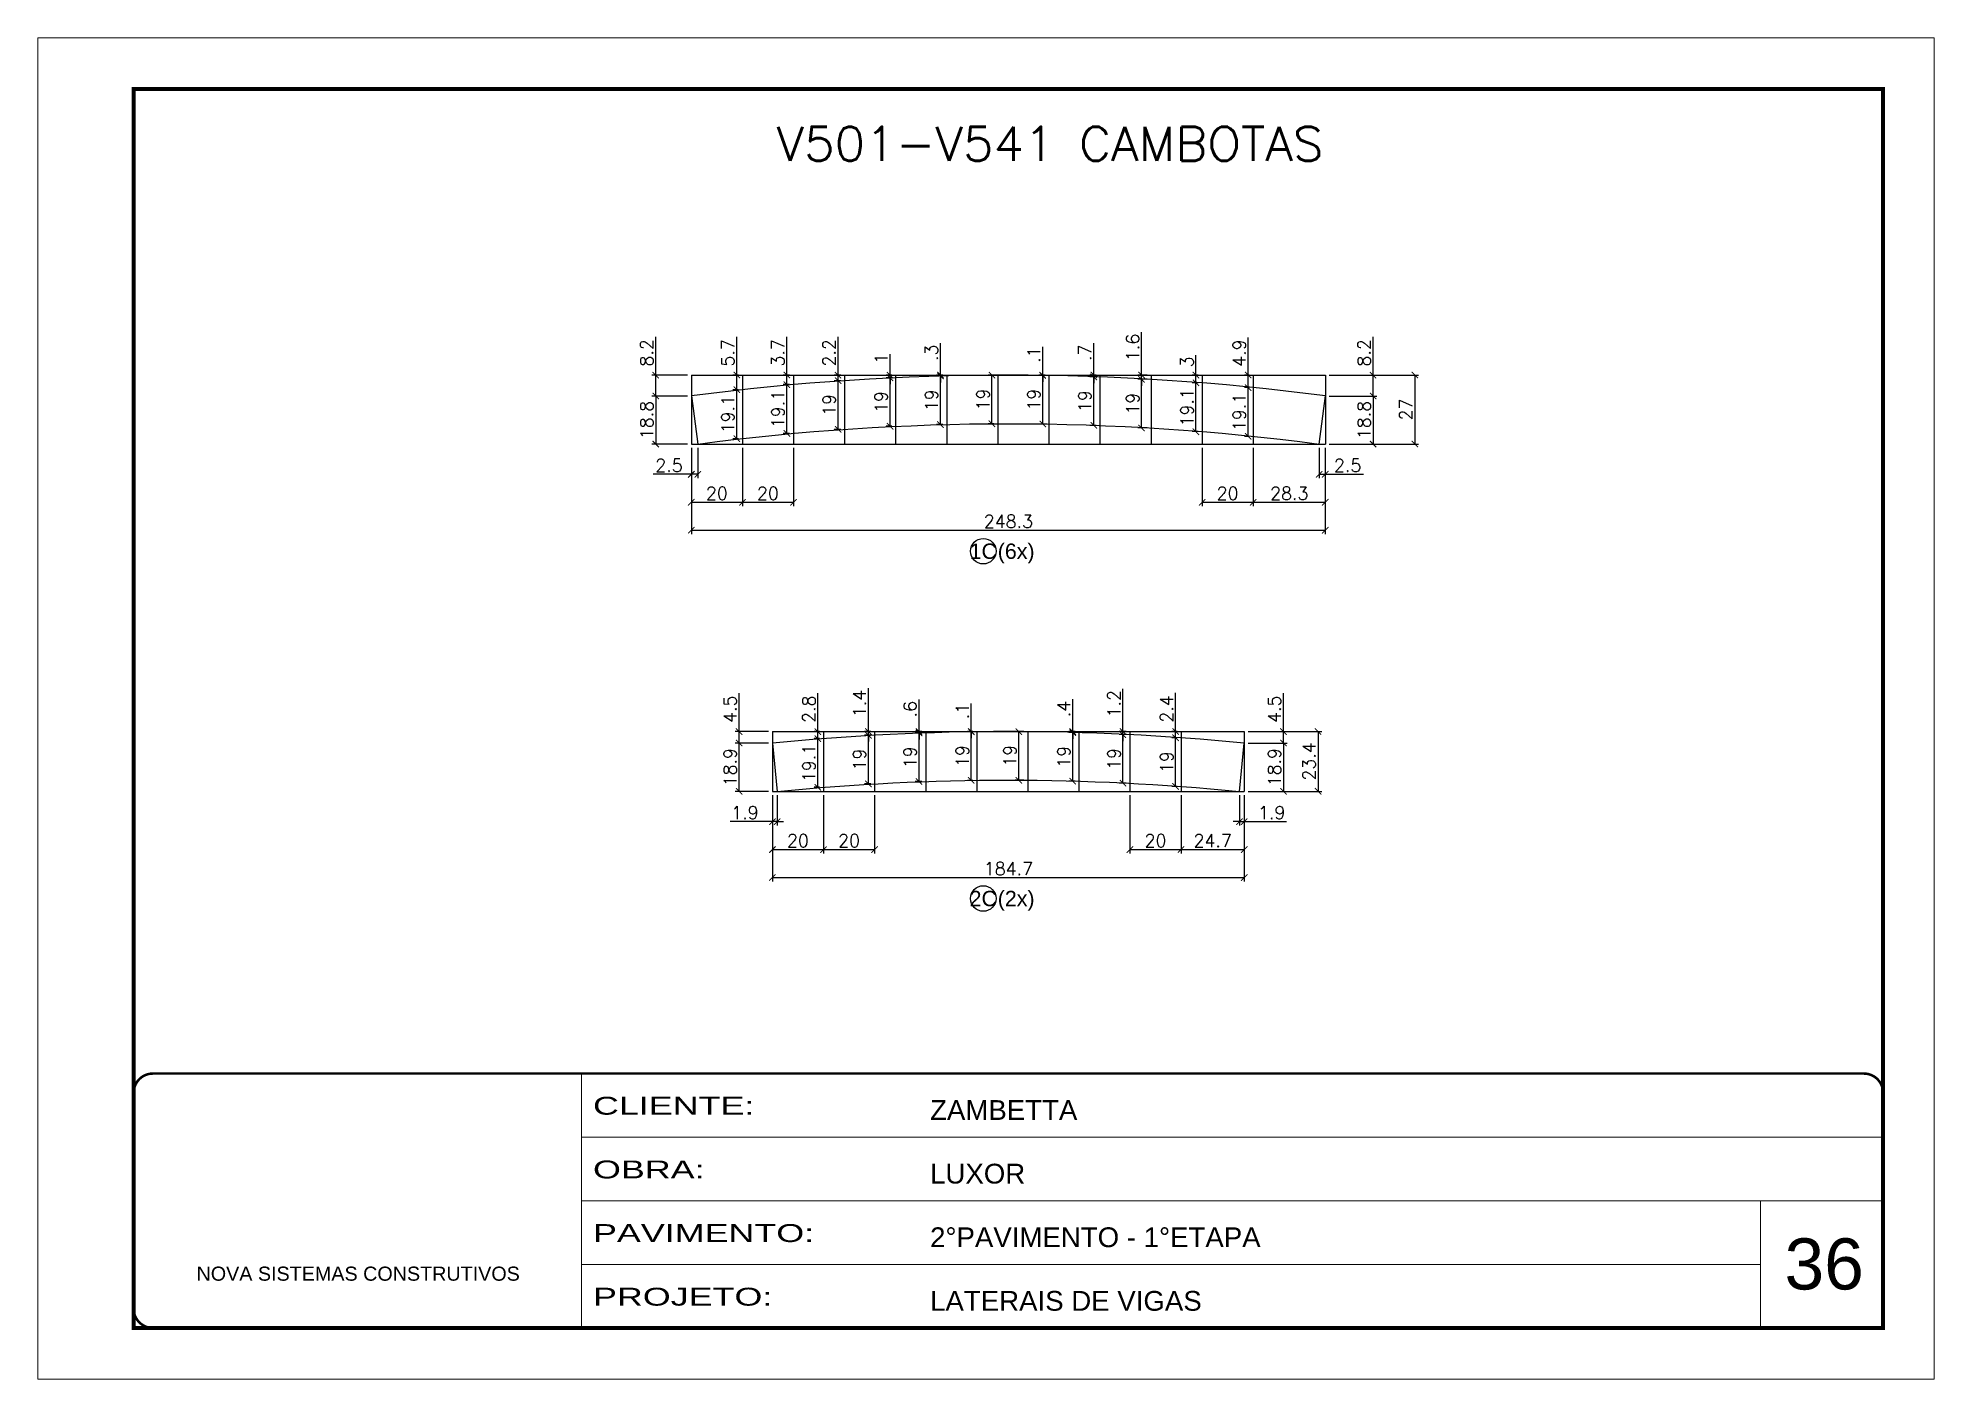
# Model space of a CAD drawing. Extents: x 3309 to 9563, y -2522 to 14608.
# Drawn here: x 8078 to 9563, y 4369 to 5419 of the extents above; entities that cross this region are included whole.
import ezdxf
from ezdxf.enums import TextEntityAlignment as Align

# ---------------------------------------------------------------- set-up
doc = ezdxf.new("R2010")
doc.units = 0
doc.header["$PDMODE"] = 35
doc.header["$PDSIZE"] = -10
doc.linetypes.add('CONTINUO', pattern=[0])
doc.linetypes.add('DASHED', pattern=[0.75, 0.5, -0.25])
for name, color, linetype, lineweight in [('CARIMBO', 255, 'Continuous', 9), ('Folhas', 255, 'Continuous', 9), ('SARRAFO DE PRESSAO', 251, 'DASHED', 9), ('Texto Seção', 7, 'Continuous', 15)]:
    doc.layers.add(name, color=color, linetype=linetype, lineweight=lineweight)
doc.layers.add('COTA', color=241, linetype='Continuous')
doc.layers.add('Romaneio', color=10, linetype='Continuous')
doc.styles.add('ARIAL', font='arial.ttf')
doc.styles.add('REGUA-120', font='ROMANS.shx', dxfattribs={"height": 15})
doc.styles.add('Romans', font='romans.shx')
doc.styles.add('Tecnologia', font='')
doc.styles.get('Tecnologia').set_extended_font_data('Forgotten Futurist')
doc.dimstyles.new('Cota Seção (2x)', dxfattribs={"dimtxt": 10, "dimasz": 5, "dimexe": 3, "dimexo": 3, "dimgap": 2, "dimtad": 3, "dimdec": 1, "dimlfac": 0.5, "dimzin": 12, "dimdsep": 46, "dimtxsty": 'Romans', "dimblk": 'ARCHTICK', "dimcen": 0, "dimclrd": 4, "dimclre": 4, "dimclrt": 1, "dimadec": 1, "dimazin": 3, "dimtfac": 1, "dimtdec": 1, "dimtmove": 0, "dimatfit": 3, "dimldrblk": 'OBLIQUE', "dimfxl": 1, "dimtolj": 1, "dimtzin": 12, "dimarcsym": 0})

msp = doc.modelspace()

# ---------------------------------------------------------------- texts
at = {"layer": 'CARIMBO', "style": 'ARIAL'}
msp.add_text('36', height=40, dxfattribs=at).set_placement((9445.73, 4439.4))
at = {"layer": 'Romaneio', "color": 255, "linetype": 'ByBlock', "style": 'ARIAL'}
for s, p in [('1C', (8818.24, 5017.4)), ('(6x)', (8843.99, 5017.4)), ('(2x)', (8843.99, 4745.5)), ('2C', (8818.24, 4745.5))]:
    msp.add_text(s, height=12, dxfattribs=at).set_placement(p, align=Align.MIDDLE_CENTER)
at = {"layer": 'Texto Seção', "style": 'REGUA-120', "width": 1.05}
msp.add_text('V501-V541 CAMBOTAS', height=26.5859, dxfattribs=at).set_placement((8656.36, 5323.12))

# ---------------------------------------------------------------- blocks, each defined once
blk = doc.blocks.new('9999999999')
at = {"color": 30, "linetype": 'CONTINUO'}
for p, q in [((98564.6, 34230.2), (98564.6, 34429.4)), ((98564.6, 34379.6), (99584, 34379.6)), ((98564.6, 34329.8), (99488, 34329.8)), ((99584, 34329.8), (99488, 34329.8)), ((99488, 34329.8), (99488, 34230.2)), ((98564.6, 34280), (99488, 34280))]:
    blk.add_line(p, q, dxfattribs=at)
at = {"color": 30, "linetype": 'CONTINUO', "const_width": 2}
blk.add_lwpolyline([(99584, 34230.2), (99584, 34414.4, 0.414214), (99569, 34429.4), (98229, 34429.4, 0.414214), (98214, 34414.4), (98214, 34245.2, 0.414214), (98229, 34230.2), (99584, 34230.2)], format="xyb", dxfattribs=at)
at = {"layer": 'Folhas'}
blk.add_lwpolyline([(98139, 34190.2), (99624, 34190.2), (99624, 35240.2), (98139, 35240.2)], close=True, dxfattribs=at)
at = {"layer": 'Folhas', "color": 30, "const_width": 3}
blk.add_lwpolyline([(98214, 34230.2), (99584, 34230.2), (99584, 35200.2), (98214, 35200.2)], close=True, dxfattribs=at)
at = {"color": 7, "linetype": 'Continuous', "ltscale": 5, "style": 'ARIAL'}
for s, height, p in [('ZAMBETTA', 15.48, (98837.7, 34393.1)), ('LUXOR', 15.48, (98837.7, 34343.3)), ('2°PAVIMENTO - 1°ETAPA', 15.483, (98837.7, 34293.5)), ('NOVA SISTEMAS CONSTRUTIVOS', 11.059, (98263.2, 34267.2)), ('LATERAIS DE VIGAS', 15.483, (98837.7, 34243.7))]:
    blk.add_text(s, height=height, dxfattribs=at).set_placement(p)
at = {"layer": 'Folhas', "color": 7, "style": 'Tecnologia', "width": 1.5}
for s, p in [('CLIENTE:', (98573.7, 34397.2)), ('OBRA:', (98573.7, 34347.3)), ('PAVIMENTO:', (98573.7, 34297.5)), ('PROJETO:', (98573.7, 34247.7))]:
    blk.add_text(s, height=14, dxfattribs=at).set_placement(p)
blk = doc.blocks.new('_ArchTick')
at = {"color": 0, "linetype": 'ByBlock', "const_width": 0.15}
blk.add_lwpolyline([(-0.5, -0.5), (0.5, 0.5)], dxfattribs=at)
blk = doc.blocks.new('*D2635')
at = {"layer": 'COTA', "color": 4, "lineweight": -2, "transparency": 16777216}
for p, q in [((8589.6, 5098.3), (8589.6, 5030.8)), ((9086.1, 5098.3), (9086.1, 5030.8)), ((8589.6, 5033.8), (9086.1, 5033.8))]:
    blk.add_line(p, q, dxfattribs=at)
at = {"layer": 'Defpoints', "color": 0, "transparency": 16777216}
for p in [(8589.6, 5101.3), (9086.1, 5101.3), (9086.1, 5033.8)]:
    blk.add_point(p, dxfattribs=at)
at = {"layer": 'COTA', "color": 4, "lineweight": -2, "transparency": 16777216, "xscale": 5, "yscale": 5, "zscale": 5, "rotation": 180}
blk.add_blockref('_ArchTick', (8589.6, 5033.8), dxfattribs=at)
at = {"layer": 'COTA', "color": 4, "lineweight": -2, "transparency": 16777216, "xscale": 5, "yscale": 5, "zscale": 5}
blk.add_blockref('_ArchTick', (9086.1, 5033.8), dxfattribs=at)
at = {"layer": 'COTA', "color": 1, "transparency": 16777216, "insert": (8837.9, 5040.8), "char_height": 10, "attachment_point": 5, "style": 'Romans'}
blk.add_mtext('\\A1;248.3', dxfattribs=at)
blk = doc.blocks.new('_Oblique')
at = {"color": 0, "linetype": 'ByBlock', "lineweight": -2}
blk.add_line((-0.5, -0.5), (0.5, 0.5), dxfattribs=at)
blk = doc.blocks.new('*D2636')
at = {"layer": 'COTA', "color": 4, "lineweight": -2, "transparency": 16777216}
for p, q in [((8589.6, 5098.3), (8589.6, 5052.7)), ((8629.6, 5098.3), (8629.6, 5052.7)), ((8589.6, 5055.7), (8629.6, 5055.7))]:
    blk.add_line(p, q, dxfattribs=at)
at = {"layer": 'Defpoints', "color": 0, "transparency": 16777216}
for p in [(8589.6, 5101.3), (8629.6, 5101.3), (8629.6, 5055.7)]:
    blk.add_point(p, dxfattribs=at)
at = {"layer": 'COTA', "color": 4, "lineweight": -2, "transparency": 16777216, "xscale": 5, "yscale": 5, "zscale": 5, "rotation": 180}
blk.add_blockref('_ArchTick', (8589.6, 5055.7), dxfattribs=at)
at = {"layer": 'COTA', "color": 4, "lineweight": -2, "transparency": 16777216, "xscale": 5, "yscale": 5, "zscale": 5}
blk.add_blockref('_ArchTick', (8629.6, 5055.7), dxfattribs=at)
at = {"layer": 'COTA', "color": 1, "transparency": 16777216, "insert": (8609.6, 5062.7), "char_height": 10, "attachment_point": 5, "style": 'Romans'}
blk.add_mtext('\\A1;20', dxfattribs=at)
blk = doc.blocks.new('*D2637')
at = {"layer": 'COTA', "color": 4, "lineweight": -2, "transparency": 16777216}
for p, q in [((8629.6, 5098.3), (8629.6, 5052.7)), ((8669.6, 5098.3), (8669.6, 5052.7)), ((8629.6, 5055.7), (8669.6, 5055.7))]:
    blk.add_line(p, q, dxfattribs=at)
at = {"layer": 'Defpoints', "color": 0, "transparency": 16777216}
for p in [(8629.6, 5101.3), (8669.6, 5101.3), (8669.6, 5055.7)]:
    blk.add_point(p, dxfattribs=at)
at = {"layer": 'COTA', "color": 4, "lineweight": -2, "transparency": 16777216, "xscale": 5, "yscale": 5, "zscale": 5, "rotation": 180}
blk.add_blockref('_ArchTick', (8629.6, 5055.7), dxfattribs=at)
at = {"layer": 'COTA', "color": 4, "lineweight": -2, "transparency": 16777216, "xscale": 5, "yscale": 5, "zscale": 5}
blk.add_blockref('_ArchTick', (8669.6, 5055.7), dxfattribs=at)
at = {"layer": 'COTA', "color": 1, "transparency": 16777216, "insert": (8649.6, 5062.7), "char_height": 10, "attachment_point": 5, "style": 'Romans'}
blk.add_mtext('\\A1;20', dxfattribs=at)
blk = doc.blocks.new('*D2638')
at = {"layer": 'COTA', "color": 4, "lineweight": -2, "transparency": 16777216}
for p, q in [((8989.6, 5098.3), (8989.6, 5052.7)), ((9029.6, 5098.3), (9029.6, 5052.7)), ((8989.6, 5055.7), (9029.6, 5055.7))]:
    blk.add_line(p, q, dxfattribs=at)
at = {"layer": 'Defpoints', "color": 0, "transparency": 16777216}
for p in [(8989.6, 5101.3), (9029.6, 5101.3), (9029.6, 5055.7)]:
    blk.add_point(p, dxfattribs=at)
at = {"layer": 'COTA', "color": 4, "lineweight": -2, "transparency": 16777216, "xscale": 5, "yscale": 5, "zscale": 5, "rotation": 180}
blk.add_blockref('_ArchTick', (8989.6, 5055.7), dxfattribs=at)
at = {"layer": 'COTA', "color": 4, "lineweight": -2, "transparency": 16777216, "xscale": 5, "yscale": 5, "zscale": 5}
blk.add_blockref('_ArchTick', (9029.6, 5055.7), dxfattribs=at)
at = {"layer": 'COTA', "color": 1, "transparency": 16777216, "insert": (9009.6, 5062.7), "char_height": 10, "attachment_point": 5, "style": 'Romans'}
blk.add_mtext('\\A1;20', dxfattribs=at)
blk = doc.blocks.new('*D2639')
at = {"layer": 'COTA', "color": 4, "lineweight": -2, "transparency": 16777216}
for p, q in [((9029.6, 5098.3), (9029.6, 5052.7)), ((9086.1, 5098.3), (9086.1, 5052.7)), ((9029.6, 5055.7), (9086.1, 5055.7))]:
    blk.add_line(p, q, dxfattribs=at)
at = {"layer": 'Defpoints', "color": 0, "transparency": 16777216}
for p in [(9029.6, 5101.3), (9086.1, 5101.3), (9086.1, 5055.7)]:
    blk.add_point(p, dxfattribs=at)
at = {"layer": 'COTA', "color": 4, "lineweight": -2, "transparency": 16777216, "xscale": 5, "yscale": 5, "zscale": 5, "rotation": 180}
blk.add_blockref('_ArchTick', (9029.6, 5055.7), dxfattribs=at)
at = {"layer": 'COTA', "color": 4, "lineweight": -2, "transparency": 16777216, "xscale": 5, "yscale": 5, "zscale": 5}
blk.add_blockref('_ArchTick', (9086.1, 5055.7), dxfattribs=at)
at = {"layer": 'COTA', "color": 1, "transparency": 16777216, "insert": (9057.9, 5062.7), "char_height": 10, "attachment_point": 5, "style": 'Romans'}
blk.add_mtext('\\A1;28.3', dxfattribs=at)
blk = doc.blocks.new('*D2640')
at = {"layer": 'COTA', "color": 4, "lineweight": -2, "transparency": 16777216}
for p, q in [((8589.6, 5098.3), (8589.6, 5074.6)), ((8594.6, 5098.3), (8594.6, 5074.6)), ((8589.6, 5077.6), (8559.6, 5077.6)), ((8594.6, 5077.6), (8589.6, 5077.6))]:
    blk.add_line(p, q, dxfattribs=at)
at = {"layer": 'Defpoints', "color": 0, "transparency": 16777216}
for p in [(8589.6, 5101.3), (8594.6, 5101.3), (8589.6, 5077.6)]:
    blk.add_point(p, dxfattribs=at)
at = {"layer": 'COTA', "color": 4, "lineweight": -2, "transparency": 16777216, "xscale": 5, "yscale": 5, "zscale": 5, "rotation": 180}
blk.add_blockref('_ArchTick', (8589.6, 5077.6), dxfattribs=at)
at = {"layer": 'COTA', "color": 4, "lineweight": -2, "transparency": 16777216, "xscale": 5, "yscale": 5, "zscale": 5}
blk.add_blockref('_ArchTick', (8594.6, 5077.6), dxfattribs=at)
at = {"layer": 'COTA', "color": 1, "transparency": 16777216, "insert": (8572.1, 5084.6), "char_height": 10, "attachment_point": 5, "style": 'Romans'}
blk.add_mtext('\\A1;2.5', dxfattribs=at)
blk = doc.blocks.new('*D2641')
at = {"layer": 'COTA', "color": 4, "lineweight": -2, "transparency": 16777216}
for p, q in [((9081.2, 5098.3), (9081.2, 5074.6)), ((9086.1, 5098.3), (9086.1, 5074.6)), ((9081.2, 5077.6), (9086.1, 5077.6)), ((9086.1, 5077.6), (9116.1, 5077.6))]:
    blk.add_line(p, q, dxfattribs=at)
at = {"layer": 'Defpoints', "color": 0, "transparency": 16777216}
for p in [(9081.2, 5101.3), (9086.1, 5101.3), (9086.1, 5077.6)]:
    blk.add_point(p, dxfattribs=at)
at = {"layer": 'COTA', "color": 4, "lineweight": -2, "transparency": 16777216, "xscale": 5, "yscale": 5, "zscale": 5, "rotation": 180}
blk.add_blockref('_ArchTick', (9081.2, 5077.6), dxfattribs=at)
at = {"layer": 'COTA', "color": 4, "lineweight": -2, "transparency": 16777216, "xscale": 5, "yscale": 5, "zscale": 5}
blk.add_blockref('_ArchTick', (9086.1, 5077.6), dxfattribs=at)
at = {"layer": 'COTA', "color": 1, "transparency": 16777216, "insert": (9103.6, 5084.6), "char_height": 10, "attachment_point": 5, "style": 'Romans'}
blk.add_mtext('\\A1;2.5', dxfattribs=at)
blk = doc.blocks.new('*D2642')
at = {"layer": 'COTA', "color": 4, "lineweight": -2, "transparency": 16777216}
for p, q in [((8586.6, 5138.9), (8558.7, 5138.9)), ((8561.7, 5138.9), (8561.7, 5101.3)), ((8586.6, 5101.3), (8558.7, 5101.3))]:
    blk.add_line(p, q, dxfattribs=at)
at = {"layer": 'Defpoints', "color": 0, "transparency": 16777216}
for p in [(8589.6, 5138.9), (8561.7, 5101.3), (8589.6, 5101.3)]:
    blk.add_point(p, dxfattribs=at)
at = {"layer": 'COTA', "color": 4, "lineweight": -2, "transparency": 16777216, "xscale": 5, "yscale": 5, "zscale": 5}
for p, rotation in [((8561.7, 5138.9), 90), ((8561.7, 5101.3), 270)]:
    blk.add_blockref('_ArchTick', p, dxfattribs=dict(at, rotation=rotation))
at = {"layer": 'COTA', "color": 1, "transparency": 16777216, "insert": (8554.7, 5120.1), "char_height": 10, "attachment_point": 5, "rotation": 90, "style": 'Romans'}
blk.add_mtext('\\A1;18.8', dxfattribs=at)
blk = doc.blocks.new('*D2643')
at = {"layer": 'COTA', "color": 4, "lineweight": -2, "transparency": 16777216}
for p, q in [((8561.7, 5155.3), (8561.7, 5185.2)), ((8586.6, 5155.3), (8558.7, 5155.3)), ((8561.7, 5138.9), (8561.7, 5155.3)), ((8586.6, 5138.9), (8558.7, 5138.9))]:
    blk.add_line(p, q, dxfattribs=at)
at = {"layer": 'Defpoints', "color": 0, "transparency": 16777216}
for p in [(8561.7, 5155.3), (8589.6, 5155.3), (8589.6, 5138.9)]:
    blk.add_point(p, dxfattribs=at)
at = {"layer": 'COTA', "color": 4, "lineweight": -2, "transparency": 16777216, "xscale": 5, "yscale": 5, "zscale": 5}
for p, rotation in [((8561.7, 5155.3), 90), ((8561.7, 5138.9), 270)]:
    blk.add_blockref('_ArchTick', p, dxfattribs=dict(at, rotation=rotation))
at = {"layer": 'COTA', "color": 1, "transparency": 16777216, "insert": (8554.7, 5172.7), "char_height": 10, "attachment_point": 5, "rotation": 90, "style": 'Romans'}
blk.add_mtext('\\A1;8.2', dxfattribs=at)
blk = doc.blocks.new('*D2644')
at = {"layer": 'COTA', "color": 4, "lineweight": -2, "transparency": 16777216}
for p, q in [((8626.6, 5143.8), (8622.2, 5143.8)), ((8625.2, 5105.5), (8625.2, 5143.8)), ((8626.6, 5105.5), (8622.2, 5105.5))]:
    blk.add_line(p, q, dxfattribs=at)
at = {"layer": 'Defpoints', "color": 0, "transparency": 16777216}
for p in [(8625.2, 5143.8), (8629.6, 5143.8), (8629.6, 5105.5)]:
    blk.add_point(p, dxfattribs=at)
at = {"layer": 'COTA', "color": 4, "lineweight": -2, "transparency": 16777216, "xscale": 5, "yscale": 5, "zscale": 5}
for p, rotation in [((8625.2, 5143.8), 90), ((8625.2, 5105.5), 270)]:
    blk.add_blockref('_ArchTick', p, dxfattribs=dict(at, rotation=rotation))
at = {"layer": 'COTA', "color": 1, "transparency": 16777216, "insert": (8618.2, 5124.7), "char_height": 10, "attachment_point": 5, "rotation": 90, "style": 'Romans'}
blk.add_mtext('\\A1;19.1', dxfattribs=at)
blk = doc.blocks.new('*D2645')
at = {"layer": 'COTA', "color": 4, "lineweight": -2, "transparency": 16777216}
for p, q in [((8625.2, 5155.3), (8625.2, 5185.2)), ((8626.6, 5155.3), (8622.2, 5155.3)), ((8625.2, 5143.8), (8625.2, 5155.3)), ((8626.6, 5143.8), (8622.2, 5143.8))]:
    blk.add_line(p, q, dxfattribs=at)
at = {"layer": 'Defpoints', "color": 0, "transparency": 16777216}
for p in [(8625.2, 5155.3), (8629.6, 5155.3), (8629.6, 5143.8)]:
    blk.add_point(p, dxfattribs=at)
at = {"layer": 'COTA', "color": 4, "lineweight": -2, "transparency": 16777216, "xscale": 5, "yscale": 5, "zscale": 5}
for p, rotation in [((8625.2, 5155.3), 90), ((8625.2, 5143.8), 270)]:
    blk.add_blockref('_ArchTick', p, dxfattribs=dict(at, rotation=rotation))
at = {"layer": 'COTA', "color": 1, "transparency": 16777216, "insert": (8618.2, 5172.7), "char_height": 10, "attachment_point": 5, "rotation": 90, "style": 'Romans'}
blk.add_mtext('\\A1;5.7', dxfattribs=at)
blk = doc.blocks.new('*D2646')
at = {"layer": 'COTA', "color": 4, "lineweight": -2, "transparency": 16777216}
for p, q in [((8666.6, 5147.8), (8661.4, 5147.8)), ((8664.4, 5109.6), (8664.4, 5147.8)), ((8666.6, 5109.6), (8661.4, 5109.6))]:
    blk.add_line(p, q, dxfattribs=at)
at = {"layer": 'Defpoints', "color": 0, "transparency": 16777216}
for p in [(8664.4, 5147.8), (8669.6, 5147.8), (8669.6, 5109.6)]:
    blk.add_point(p, dxfattribs=at)
at = {"layer": 'COTA', "color": 4, "lineweight": -2, "transparency": 16777216, "xscale": 5, "yscale": 5, "zscale": 5}
for p, rotation in [((8664.4, 5147.8), 90), ((8664.4, 5109.6), 270)]:
    blk.add_blockref('_ArchTick', p, dxfattribs=dict(at, rotation=rotation))
at = {"layer": 'COTA', "color": 1, "transparency": 16777216, "insert": (8657.4, 5128.7), "char_height": 10, "attachment_point": 5, "rotation": 90, "style": 'Romans'}
blk.add_mtext('\\A1;19.1', dxfattribs=at)
blk = doc.blocks.new('*D2647')
at = {"layer": 'COTA', "color": 4, "lineweight": -2, "transparency": 16777216}
for p, q in [((8664.4, 5155.3), (8664.4, 5185.2)), ((8666.6, 5155.3), (8661.4, 5155.3)), ((8664.4, 5147.8), (8664.4, 5155.3)), ((8666.6, 5147.8), (8661.4, 5147.8))]:
    blk.add_line(p, q, dxfattribs=at)
at = {"layer": 'Defpoints', "color": 0, "transparency": 16777216}
for p in [(8664.4, 5155.3), (8669.6, 5155.3), (8669.6, 5147.8)]:
    blk.add_point(p, dxfattribs=at)
at = {"layer": 'COTA', "color": 4, "lineweight": -2, "transparency": 16777216, "xscale": 5, "yscale": 5, "zscale": 5}
for p, rotation in [((8664.4, 5155.3), 90), ((8664.4, 5147.8), 270)]:
    blk.add_blockref('_ArchTick', p, dxfattribs=dict(at, rotation=rotation))
at = {"layer": 'COTA', "color": 1, "transparency": 16777216, "insert": (8657.4, 5172.7), "char_height": 10, "attachment_point": 5, "rotation": 90, "style": 'Romans'}
blk.add_mtext('\\A1;3.7', dxfattribs=at)
blk = doc.blocks.new('*D2648')
at = {"layer": 'COTA', "color": 4, "lineweight": -2, "transparency": 16777216}
for p, q in [((8706.6, 5150.9), (8701.5, 5150.9)), ((8704.5, 5112.8), (8704.5, 5150.9)), ((8706.6, 5112.8), (8701.5, 5112.8))]:
    blk.add_line(p, q, dxfattribs=at)
at = {"layer": 'Defpoints', "color": 0, "transparency": 16777216}
for p in [(8704.5, 5150.9), (8709.6, 5150.9), (8709.6, 5112.8)]:
    blk.add_point(p, dxfattribs=at)
at = {"layer": 'COTA', "color": 4, "lineweight": -2, "transparency": 16777216, "xscale": 5, "yscale": 5, "zscale": 5}
for p, rotation in [((8704.5, 5150.9), 90), ((8704.5, 5112.8), 270)]:
    blk.add_blockref('_ArchTick', p, dxfattribs=dict(at, rotation=rotation))
at = {"layer": 'COTA', "color": 1, "transparency": 16777216, "insert": (8697.5, 5131.9), "char_height": 10, "attachment_point": 5, "rotation": 90, "style": 'Romans'}
blk.add_mtext('\\A1;19', dxfattribs=at)
blk = doc.blocks.new('*D2649')
at = {"layer": 'COTA', "color": 4, "lineweight": -2, "transparency": 16777216}
for p, q in [((8704.5, 5155.3), (8704.5, 5185.2)), ((8706.6, 5155.3), (8701.5, 5155.3)), ((8704.5, 5150.9), (8704.5, 5155.3)), ((8706.6, 5150.9), (8701.5, 5150.9))]:
    blk.add_line(p, q, dxfattribs=at)
at = {"layer": 'Defpoints', "color": 0, "transparency": 16777216}
for p in [(8704.5, 5155.3), (8709.6, 5155.3), (8709.6, 5150.9)]:
    blk.add_point(p, dxfattribs=at)
at = {"layer": 'COTA', "color": 4, "lineweight": -2, "transparency": 16777216, "xscale": 5, "yscale": 5, "zscale": 5}
for p, rotation in [((8704.5, 5155.3), 90), ((8704.5, 5150.9), 270)]:
    blk.add_blockref('_ArchTick', p, dxfattribs=dict(at, rotation=rotation))
at = {"layer": 'COTA', "color": 1, "transparency": 16777216, "insert": (8697.5, 5172.7), "char_height": 10, "attachment_point": 5, "rotation": 90, "style": 'Romans'}
blk.add_mtext('\\A1;2.2', dxfattribs=at)
blk = doc.blocks.new('*D2650')
at = {"layer": 'COTA', "color": 4, "lineweight": -2, "transparency": 16777216}
for p, q in [((8746.6, 5153.2), (8742.2, 5153.2)), ((8745.2, 5115.2), (8745.2, 5153.2)), ((8746.6, 5115.2), (8742.2, 5115.2))]:
    blk.add_line(p, q, dxfattribs=at)
at = {"layer": 'Defpoints', "color": 0, "transparency": 16777216}
for p in [(8745.2, 5153.2), (8749.6, 5153.2), (8749.6, 5115.2)]:
    blk.add_point(p, dxfattribs=at)
at = {"layer": 'COTA', "color": 4, "lineweight": -2, "transparency": 16777216, "xscale": 5, "yscale": 5, "zscale": 5}
for p, rotation in [((8745.2, 5153.2), 90), ((8745.2, 5115.2), 270)]:
    blk.add_blockref('_ArchTick', p, dxfattribs=dict(at, rotation=rotation))
at = {"layer": 'COTA', "color": 1, "transparency": 16777216, "insert": (8738.2, 5134.2), "char_height": 10, "attachment_point": 5, "rotation": 90, "style": 'Romans'}
blk.add_mtext('\\A1;19', dxfattribs=at)
blk = doc.blocks.new('*D2651')
at = {"layer": 'COTA', "color": 4, "lineweight": -2, "transparency": 16777216}
for p, q in [((8745.2, 5155.3), (8745.2, 5171.6)), ((8746.6, 5155.3), (8742.2, 5155.3)), ((8746.6, 5153.2), (8742.2, 5153.2)), ((8745.2, 5153.2), (8745.2, 5155.3)), ((8745.2, 5153.2), (8745.2, 5148.2))]:
    blk.add_line(p, q, dxfattribs=at)
at = {"layer": 'Defpoints', "color": 0, "transparency": 16777216}
for p in [(8745.2, 5155.3), (8749.6, 5155.3), (8749.6, 5153.2)]:
    blk.add_point(p, dxfattribs=at)
at = {"layer": 'COTA', "color": 4, "lineweight": -2, "transparency": 16777216, "xscale": 5, "yscale": 5, "zscale": 5}
for p, rotation in [((8745.2, 5155.3), 270), ((8745.2, 5153.2), 90)]:
    blk.add_blockref('_ArchTick', p, dxfattribs=dict(at, rotation=rotation))
at = {"layer": 'COTA', "color": 1, "transparency": 16777216, "insert": (8738.2, 5168.4), "char_height": 10, "attachment_point": 5, "rotation": 90, "style": 'Romans'}
blk.add_mtext('\\A1;1', dxfattribs=at)
blk = doc.blocks.new('*D2652')
at = {"layer": 'COTA', "color": 4, "lineweight": -2, "transparency": 16777216}
for p, q in [((8786.6, 5154.6), (8781.7, 5154.6)), ((8784.7, 5116.6), (8784.7, 5154.6)), ((8786.6, 5116.6), (8781.7, 5116.6))]:
    blk.add_line(p, q, dxfattribs=at)
at = {"layer": 'Defpoints', "color": 0, "transparency": 16777216}
for p in [(8784.7, 5154.6), (8789.6, 5154.6), (8789.6, 5116.6)]:
    blk.add_point(p, dxfattribs=at)
at = {"layer": 'COTA', "color": 4, "lineweight": -2, "transparency": 16777216, "xscale": 5, "yscale": 5, "zscale": 5}
for p, rotation in [((8784.7, 5154.6), 90), ((8784.7, 5116.6), 270)]:
    blk.add_blockref('_ArchTick', p, dxfattribs=dict(at, rotation=rotation))
at = {"layer": 'COTA', "color": 1, "transparency": 16777216, "insert": (8777.7, 5135.6), "char_height": 10, "attachment_point": 5, "rotation": 90, "style": 'Romans'}
blk.add_mtext('\\A1;19', dxfattribs=at)
blk = doc.blocks.new('*D2653')
at = {"layer": 'COTA', "color": 4, "lineweight": -2, "transparency": 16777216}
for p, q in [((8784.7, 5155.3), (8784.7, 5180.2)), ((8786.6, 5155.3), (8781.7, 5155.3)), ((8786.6, 5154.6), (8781.7, 5154.6)), ((8784.7, 5154.6), (8784.7, 5155.3)), ((8784.7, 5154.6), (8784.7, 5149.6))]:
    blk.add_line(p, q, dxfattribs=at)
at = {"layer": 'Defpoints', "color": 0, "transparency": 16777216}
for p in [(8784.7, 5155.3), (8789.6, 5155.3), (8789.6, 5154.6)]:
    blk.add_point(p, dxfattribs=at)
at = {"layer": 'COTA', "color": 4, "lineweight": -2, "transparency": 16777216, "xscale": 5, "yscale": 5, "zscale": 5}
for p, rotation in [((8784.7, 5155.3), 270), ((8784.7, 5154.6), 90)]:
    blk.add_blockref('_ArchTick', p, dxfattribs=dict(at, rotation=rotation))
at = {"layer": 'COTA', "color": 1, "transparency": 16777216, "insert": (8777.7, 5172.7), "char_height": 10, "attachment_point": 5, "rotation": 90, "style": 'Romans'}
blk.add_mtext('\\A1;.3', dxfattribs=at)
blk = doc.blocks.new('*D2654')
at = {"layer": 'COTA', "color": 4, "lineweight": -2, "transparency": 16777216}
for p, q in [((8826.6, 5155.2), (8822, 5155.2)), ((8825, 5117.2), (8825, 5155.2)), ((8826.6, 5117.2), (8822, 5117.2))]:
    blk.add_line(p, q, dxfattribs=at)
at = {"layer": 'Defpoints', "color": 0, "transparency": 16777216}
for p in [(8825, 5155.2), (8829.6, 5155.2), (8829.6, 5117.2)]:
    blk.add_point(p, dxfattribs=at)
at = {"layer": 'COTA', "color": 4, "lineweight": -2, "transparency": 16777216, "xscale": 5, "yscale": 5, "zscale": 5}
for p, rotation in [((8825, 5155.2), 90), ((8825, 5117.2), 270)]:
    blk.add_blockref('_ArchTick', p, dxfattribs=dict(at, rotation=rotation))
at = {"layer": 'COTA', "color": 1, "transparency": 16777216, "insert": (8818, 5136.2), "char_height": 10, "attachment_point": 5, "rotation": 90, "style": 'Romans'}
blk.add_mtext('\\A1;19', dxfattribs=at)
blk = doc.blocks.new('*D2655')
at = {"layer": 'COTA', "color": 4, "lineweight": -2, "transparency": 16777216}
for p, q in [((8866.6, 5155), (8861.8, 5155)), ((8864.8, 5117), (8864.8, 5155)), ((8866.6, 5117), (8861.8, 5117))]:
    blk.add_line(p, q, dxfattribs=at)
at = {"layer": 'Defpoints', "color": 0, "transparency": 16777216}
for p in [(8864.8, 5155), (8869.6, 5155), (8869.6, 5117)]:
    blk.add_point(p, dxfattribs=at)
at = {"layer": 'COTA', "color": 4, "lineweight": -2, "transparency": 16777216, "xscale": 5, "yscale": 5, "zscale": 5}
for p, rotation in [((8864.8, 5155), 90), ((8864.8, 5117), 270)]:
    blk.add_blockref('_ArchTick', p, dxfattribs=dict(at, rotation=rotation))
at = {"layer": 'COTA', "color": 1, "transparency": 16777216, "insert": (8857.8, 5136), "char_height": 10, "attachment_point": 5, "rotation": 90, "style": 'Romans'}
blk.add_mtext('\\A1;19', dxfattribs=at)
blk = doc.blocks.new('*D2656')
at = {"layer": 'COTA', "color": 4, "lineweight": -2, "transparency": 16777216}
for p, q in [((8864.8, 5155.3), (8864.8, 5177.3)), ((8866.6, 5155.3), (8861.8, 5155.3)), ((8866.6, 5155), (8861.8, 5155)), ((8864.8, 5155), (8864.8, 5155.3)), ((8864.8, 5155), (8864.8, 5150))]:
    blk.add_line(p, q, dxfattribs=at)
at = {"layer": 'Defpoints', "color": 0, "transparency": 16777216}
for p in [(8864.8, 5155.3), (8869.6, 5155.3), (8869.6, 5155)]:
    blk.add_point(p, dxfattribs=at)
at = {"layer": 'COTA', "color": 4, "lineweight": -2, "transparency": 16777216, "xscale": 5, "yscale": 5, "zscale": 5}
for p, rotation in [((8864.8, 5155.3), 270), ((8864.8, 5155), 90)]:
    blk.add_blockref('_ArchTick', p, dxfattribs=dict(at, rotation=rotation))
at = {"layer": 'COTA', "color": 1, "transparency": 16777216, "insert": (8857.8, 5171.3), "char_height": 10, "attachment_point": 5, "rotation": 90, "style": 'Romans'}
blk.add_mtext('\\A1;.1', dxfattribs=at)
blk = doc.blocks.new('*D2657')
at = {"layer": 'COTA', "color": 4, "lineweight": -2, "transparency": 16777216}
for p, q in [((8906.6, 5153.9), (8901.8, 5153.9)), ((8904.8, 5115.9), (8904.8, 5153.9)), ((8906.6, 5115.9), (8901.8, 5115.9))]:
    blk.add_line(p, q, dxfattribs=at)
at = {"layer": 'Defpoints', "color": 0, "transparency": 16777216}
for p in [(8904.8, 5153.9), (8909.6, 5153.9), (8909.6, 5115.9)]:
    blk.add_point(p, dxfattribs=at)
at = {"layer": 'COTA', "color": 4, "lineweight": -2, "transparency": 16777216, "xscale": 5, "yscale": 5, "zscale": 5}
for p, rotation in [((8904.8, 5153.9), 90), ((8904.8, 5115.9), 270)]:
    blk.add_blockref('_ArchTick', p, dxfattribs=dict(at, rotation=rotation))
at = {"layer": 'COTA', "color": 1, "transparency": 16777216, "insert": (8897.8, 5134.9), "char_height": 10, "attachment_point": 5, "rotation": 90, "style": 'Romans'}
blk.add_mtext('\\A1;19', dxfattribs=at)
blk = doc.blocks.new('*D2658')
at = {"layer": 'COTA', "color": 4, "lineweight": -2, "transparency": 16777216}
for p, q in [((8904.8, 5155.3), (8904.8, 5180.2)), ((8906.6, 5155.3), (8901.8, 5155.3)), ((8906.6, 5153.9), (8901.8, 5153.9)), ((8904.8, 5153.9), (8904.8, 5155.3)), ((8904.8, 5153.9), (8904.8, 5148.9))]:
    blk.add_line(p, q, dxfattribs=at)
at = {"layer": 'Defpoints', "color": 0, "transparency": 16777216}
for p in [(8904.8, 5155.3), (8909.6, 5155.3), (8909.6, 5153.9)]:
    blk.add_point(p, dxfattribs=at)
at = {"layer": 'COTA', "color": 4, "lineweight": -2, "transparency": 16777216, "xscale": 5, "yscale": 5, "zscale": 5}
for p, rotation in [((8904.8, 5155.3), 270), ((8904.8, 5153.9), 90)]:
    blk.add_blockref('_ArchTick', p, dxfattribs=dict(at, rotation=rotation))
at = {"layer": 'COTA', "color": 1, "transparency": 16777216, "insert": (8897.8, 5172.7), "char_height": 10, "attachment_point": 5, "rotation": 90, "style": 'Romans'}
blk.add_mtext('\\A1;.7', dxfattribs=at)
blk = doc.blocks.new('*D2659')
at = {"layer": 'COTA', "color": 4, "lineweight": -2, "transparency": 16777216}
for p, q in [((8946.6, 5152), (8939.2, 5152)), ((8942.2, 5113.9), (8942.2, 5152)), ((8946.6, 5113.9), (8939.2, 5113.9))]:
    blk.add_line(p, q, dxfattribs=at)
at = {"layer": 'Defpoints', "color": 0, "transparency": 16777216}
for p in [(8942.2, 5152), (8949.6, 5152), (8949.6, 5113.9)]:
    blk.add_point(p, dxfattribs=at)
at = {"layer": 'COTA', "color": 4, "lineweight": -2, "transparency": 16777216, "xscale": 5, "yscale": 5, "zscale": 5}
for p, rotation in [((8942.2, 5152), 90), ((8942.2, 5113.9), 270)]:
    blk.add_blockref('_ArchTick', p, dxfattribs=dict(at, rotation=rotation))
at = {"layer": 'COTA', "color": 1, "transparency": 16777216, "insert": (8935.2, 5132.9), "char_height": 10, "attachment_point": 5, "rotation": 90, "style": 'Romans'}
blk.add_mtext('\\A1;19', dxfattribs=at)
blk = doc.blocks.new('*D2660')
at = {"layer": 'COTA', "color": 4, "lineweight": -2, "transparency": 16777216}
for p, q in [((8942.2, 5155.3), (8942.2, 5188.8)), ((8946.6, 5155.3), (8939.2, 5155.3)), ((8942.2, 5152), (8942.2, 5155.3)), ((8946.6, 5152), (8939.2, 5152)), ((8942.2, 5152), (8942.2, 5147))]:
    blk.add_line(p, q, dxfattribs=at)
at = {"layer": 'Defpoints', "color": 0, "transparency": 16777216}
for p in [(8942.2, 5155.3), (8949.6, 5155.3), (8949.6, 5152)]:
    blk.add_point(p, dxfattribs=at)
at = {"layer": 'COTA', "color": 4, "lineweight": -2, "transparency": 16777216, "xscale": 5, "yscale": 5, "zscale": 5}
for p, rotation in [((8942.2, 5155.3), 270), ((8942.2, 5152), 90)]:
    blk.add_blockref('_ArchTick', p, dxfattribs=dict(at, rotation=rotation))
at = {"layer": 'COTA', "color": 1, "transparency": 16777216, "insert": (8935.2, 5177), "char_height": 10, "attachment_point": 5, "rotation": 90, "style": 'Romans'}
blk.add_mtext('\\A1;1.6', dxfattribs=at)
blk = doc.blocks.new('*D2661')
at = {"layer": 'COTA', "color": 4, "lineweight": -2, "transparency": 16777216}
for p, q in [((8986.6, 5149.2), (8981.8, 5149.2)), ((8984.8, 5111), (8984.8, 5149.2)), ((8986.6, 5111), (8981.8, 5111))]:
    blk.add_line(p, q, dxfattribs=at)
at = {"layer": 'Defpoints', "color": 0, "transparency": 16777216}
for p in [(8984.8, 5149.2), (8989.6, 5149.2), (8989.6, 5111)]:
    blk.add_point(p, dxfattribs=at)
at = {"layer": 'COTA', "color": 4, "lineweight": -2, "transparency": 16777216, "xscale": 5, "yscale": 5, "zscale": 5}
for p, rotation in [((8984.8, 5149.2), 90), ((8984.8, 5111), 270)]:
    blk.add_blockref('_ArchTick', p, dxfattribs=dict(at, rotation=rotation))
at = {"layer": 'COTA', "color": 1, "transparency": 16777216, "insert": (8977.8, 5130.1), "char_height": 10, "attachment_point": 5, "rotation": 90, "style": 'Romans'}
blk.add_mtext('\\A1;19.1', dxfattribs=at)
blk = doc.blocks.new('*D2662')
at = {"layer": 'COTA', "color": 4, "lineweight": -2, "transparency": 16777216}
for p, q in [((8984.8, 5155.3), (8984.8, 5170.9)), ((8986.6, 5155.3), (8981.8, 5155.3)), ((8984.8, 5149.2), (8984.8, 5155.3)), ((8986.6, 5149.2), (8981.8, 5149.2))]:
    blk.add_line(p, q, dxfattribs=at)
at = {"layer": 'Defpoints', "color": 0, "transparency": 16777216}
for p in [(8984.8, 5155.3), (8989.6, 5155.3), (8989.6, 5149.2)]:
    blk.add_point(p, dxfattribs=at)
at = {"layer": 'COTA', "color": 4, "lineweight": -2, "transparency": 16777216, "xscale": 5, "yscale": 5, "zscale": 5}
for p, rotation in [((8984.8, 5155.3), 90), ((8984.8, 5149.2), 270)]:
    blk.add_blockref('_ArchTick', p, dxfattribs=dict(at, rotation=rotation))
at = {"layer": 'COTA', "color": 1, "transparency": 16777216, "insert": (8977.8, 5165.6), "char_height": 10, "attachment_point": 5, "rotation": 90, "style": 'Romans'}
blk.add_mtext('\\A1;3', dxfattribs=at)
blk = doc.blocks.new('*D2663')
at = {"layer": 'COTA', "color": 4, "lineweight": -2, "transparency": 16777216}
for p, q in [((9026.6, 5145.5), (9022.7, 5145.5)), ((9025.7, 5107.3), (9025.7, 5145.5)), ((9026.6, 5107.3), (9022.7, 5107.3))]:
    blk.add_line(p, q, dxfattribs=at)
at = {"layer": 'Defpoints', "color": 0, "transparency": 16777216}
for p in [(9025.7, 5145.5), (9029.6, 5145.5), (9029.6, 5107.3)]:
    blk.add_point(p, dxfattribs=at)
at = {"layer": 'COTA', "color": 4, "lineweight": -2, "transparency": 16777216, "xscale": 5, "yscale": 5, "zscale": 5}
for p, rotation in [((9025.7, 5145.5), 90), ((9025.7, 5107.3), 270)]:
    blk.add_blockref('_ArchTick', p, dxfattribs=dict(at, rotation=rotation))
at = {"layer": 'COTA', "color": 1, "transparency": 16777216, "insert": (9018.7, 5126.4), "char_height": 10, "attachment_point": 5, "rotation": 90, "style": 'Romans'}
blk.add_mtext('\\A1;19.1', dxfattribs=at)
blk = doc.blocks.new('*D2664')
at = {"layer": 'COTA', "color": 4, "lineweight": -2, "transparency": 16777216}
for p, q in [((9025.7, 5155.3), (9025.7, 5184.7)), ((9026.6, 5155.3), (9022.7, 5155.3)), ((9025.7, 5145.5), (9025.7, 5155.3)), ((9026.6, 5145.5), (9022.7, 5145.5))]:
    blk.add_line(p, q, dxfattribs=at)
at = {"layer": 'Defpoints', "color": 0, "transparency": 16777216}
for p in [(9025.7, 5155.3), (9029.6, 5155.3), (9029.6, 5145.5)]:
    blk.add_point(p, dxfattribs=at)
at = {"layer": 'COTA', "color": 4, "lineweight": -2, "transparency": 16777216, "xscale": 5, "yscale": 5, "zscale": 5}
for p, rotation in [((9025.7, 5155.3), 90), ((9025.7, 5145.5), 270)]:
    blk.add_blockref('_ArchTick', p, dxfattribs=dict(at, rotation=rotation))
at = {"layer": 'COTA', "color": 1, "transparency": 16777216, "insert": (9018.7, 5172.5), "char_height": 10, "attachment_point": 5, "rotation": 90, "style": 'Romans'}
blk.add_mtext('\\A1;4.9', dxfattribs=at)
blk = doc.blocks.new('*D2665')
at = {"layer": 'COTA', "color": 4, "lineweight": -2, "transparency": 16777216}
for p, q in [((9089.1, 5138.9), (9126.5, 5138.9)), ((9123.5, 5138.9), (9123.5, 5101.3)), ((9089.1, 5101.3), (9126.5, 5101.3))]:
    blk.add_line(p, q, dxfattribs=at)
at = {"layer": 'Defpoints', "color": 0, "transparency": 16777216}
for p in [(9086.1, 5138.9), (9086.1, 5101.3), (9123.5, 5101.3)]:
    blk.add_point(p, dxfattribs=at)
at = {"layer": 'COTA', "color": 4, "lineweight": -2, "transparency": 16777216, "xscale": 5, "yscale": 5, "zscale": 5}
for p, rotation in [((9123.5, 5138.9), 90), ((9123.5, 5101.3), 270)]:
    blk.add_blockref('_ArchTick', p, dxfattribs=dict(at, rotation=rotation))
at = {"layer": 'COTA', "color": 1, "transparency": 16777216, "insert": (9116.5, 5120.1), "char_height": 10, "attachment_point": 5, "rotation": 90, "style": 'Romans'}
blk.add_mtext('\\A1;18.8', dxfattribs=at)
blk = doc.blocks.new('*D2666')
at = {"layer": 'COTA', "color": 4, "lineweight": -2, "transparency": 16777216}
for p, q in [((9123.5, 5155.3), (9123.5, 5185.2)), ((9089.1, 5155.3), (9126.5, 5155.3)), ((9123.5, 5138.9), (9123.5, 5155.3)), ((9089.1, 5138.9), (9126.5, 5138.9))]:
    blk.add_line(p, q, dxfattribs=at)
at = {"layer": 'Defpoints', "color": 0, "transparency": 16777216}
for p in [(9086.1, 5155.3), (9123.5, 5155.3), (9086.1, 5138.9)]:
    blk.add_point(p, dxfattribs=at)
at = {"layer": 'COTA', "color": 4, "lineweight": -2, "transparency": 16777216, "xscale": 5, "yscale": 5, "zscale": 5}
for p, rotation in [((9123.5, 5155.3), 90), ((9123.5, 5138.9), 270)]:
    blk.add_blockref('_ArchTick', p, dxfattribs=dict(at, rotation=rotation))
at = {"layer": 'COTA', "color": 1, "transparency": 16777216, "insert": (9116.5, 5172.7), "char_height": 10, "attachment_point": 5, "rotation": 90, "style": 'Romans'}
blk.add_mtext('\\A1;8.2', dxfattribs=at)
blk = doc.blocks.new('*D2667')
at = {"layer": 'COTA', "color": 4, "lineweight": -2, "transparency": 16777216}
for p, q in [((9089.1, 5155.3), (9159.2, 5155.3)), ((9156.2, 5155.3), (9156.2, 5101.3)), ((9089.1, 5101.3), (9159.2, 5101.3))]:
    blk.add_line(p, q, dxfattribs=at)
at = {"layer": 'Defpoints', "color": 0, "transparency": 16777216}
for p in [(9086.1, 5155.3), (9086.1, 5101.3), (9156.2, 5101.3)]:
    blk.add_point(p, dxfattribs=at)
at = {"layer": 'COTA', "color": 4, "lineweight": -2, "transparency": 16777216, "xscale": 5, "yscale": 5, "zscale": 5}
for p, rotation in [((9156.2, 5155.3), 90), ((9156.2, 5101.3), 270)]:
    blk.add_blockref('_ArchTick', p, dxfattribs=dict(at, rotation=rotation))
at = {"layer": 'COTA', "color": 1, "transparency": 16777216, "insert": (9149.2, 5128.3), "char_height": 10, "attachment_point": 5, "rotation": 90, "style": 'Romans'}
blk.add_mtext('\\A1;27', dxfattribs=at)
blk = doc.blocks.new('*D2668')
at = {"layer": 'COTA', "color": 4, "lineweight": -2, "transparency": 16777216}
for p, q in [((8653.1, 4826.4), (8653.1, 4758.9)), ((9022.6, 4826.4), (9022.6, 4758.9)), ((8653.1, 4761.9), (9022.6, 4761.9))]:
    blk.add_line(p, q, dxfattribs=at)
at = {"layer": 'Defpoints', "color": 0, "transparency": 16777216}
for p in [(8653.1, 4829.4), (9022.6, 4829.4), (9022.6, 4761.9)]:
    blk.add_point(p, dxfattribs=at)
at = {"layer": 'COTA', "color": 4, "lineweight": -2, "transparency": 16777216, "xscale": 5, "yscale": 5, "zscale": 5, "rotation": 180}
blk.add_blockref('_ArchTick', (8653.1, 4761.9), dxfattribs=at)
at = {"layer": 'COTA', "color": 4, "lineweight": -2, "transparency": 16777216, "xscale": 5, "yscale": 5, "zscale": 5}
blk.add_blockref('_ArchTick', (9022.6, 4761.9), dxfattribs=at)
at = {"layer": 'COTA', "color": 1, "transparency": 16777216, "insert": (8837.9, 4768.9), "char_height": 10, "attachment_point": 5, "style": 'Romans'}
blk.add_mtext('\\A1;184.7', dxfattribs=at)
blk = doc.blocks.new('*D2669')
at = {"layer": 'COTA', "color": 4, "lineweight": -2, "transparency": 16777216}
for p, q in [((8653.1, 4826.4), (8653.1, 4780.8)), ((8693.1, 4826.4), (8693.1, 4780.8)), ((8653.1, 4783.8), (8693.1, 4783.8))]:
    blk.add_line(p, q, dxfattribs=at)
at = {"layer": 'Defpoints', "color": 0, "transparency": 16777216}
for p in [(8653.1, 4829.4), (8693.1, 4829.4), (8693.1, 4783.8)]:
    blk.add_point(p, dxfattribs=at)
at = {"layer": 'COTA', "color": 4, "lineweight": -2, "transparency": 16777216, "xscale": 5, "yscale": 5, "zscale": 5, "rotation": 180}
blk.add_blockref('_ArchTick', (8653.1, 4783.8), dxfattribs=at)
at = {"layer": 'COTA', "color": 4, "lineweight": -2, "transparency": 16777216, "xscale": 5, "yscale": 5, "zscale": 5}
blk.add_blockref('_ArchTick', (8693.1, 4783.8), dxfattribs=at)
at = {"layer": 'COTA', "color": 1, "transparency": 16777216, "insert": (8673.1, 4790.8), "char_height": 10, "attachment_point": 5, "style": 'Romans'}
blk.add_mtext('\\A1;20', dxfattribs=at)
blk = doc.blocks.new('*D2670')
at = {"layer": 'COTA', "color": 4, "lineweight": -2, "transparency": 16777216}
for p, q in [((8693.1, 4826.4), (8693.1, 4780.8)), ((8733.1, 4826.4), (8733.1, 4780.8)), ((8693.1, 4783.8), (8733.1, 4783.8))]:
    blk.add_line(p, q, dxfattribs=at)
at = {"layer": 'Defpoints', "color": 0, "transparency": 16777216}
for p in [(8693.1, 4829.4), (8733.1, 4829.4), (8733.1, 4783.8)]:
    blk.add_point(p, dxfattribs=at)
at = {"layer": 'COTA', "color": 4, "lineweight": -2, "transparency": 16777216, "xscale": 5, "yscale": 5, "zscale": 5, "rotation": 180}
blk.add_blockref('_ArchTick', (8693.1, 4783.8), dxfattribs=at)
at = {"layer": 'COTA', "color": 4, "lineweight": -2, "transparency": 16777216, "xscale": 5, "yscale": 5, "zscale": 5}
blk.add_blockref('_ArchTick', (8733.1, 4783.8), dxfattribs=at)
at = {"layer": 'COTA', "color": 1, "transparency": 16777216, "insert": (8713.1, 4790.8), "char_height": 10, "attachment_point": 5, "style": 'Romans'}
blk.add_mtext('\\A1;20', dxfattribs=at)
blk = doc.blocks.new('*D2671')
at = {"layer": 'COTA', "color": 4, "lineweight": -2, "transparency": 16777216}
for p, q in [((8653.1, 4826.4), (8653.1, 4802.7)), ((8656.8, 4826.4), (8656.8, 4802.7)), ((8653.1, 4805.7), (8620.1, 4805.7)), ((8656.8, 4805.7), (8653.1, 4805.7)), ((8656.8, 4805.7), (8661.8, 4805.7))]:
    blk.add_line(p, q, dxfattribs=at)
at = {"layer": 'Defpoints', "color": 0, "transparency": 16777216}
for p in [(8653.1, 4829.4), (8656.8, 4829.4), (8653.1, 4805.7)]:
    blk.add_point(p, dxfattribs=at)
at = {"layer": 'COTA', "color": 4, "lineweight": -2, "transparency": 16777216, "xscale": 5, "yscale": 5, "zscale": 5}
blk.add_blockref('_ArchTick', (8653.1, 4805.7), dxfattribs=at)
at = {"layer": 'COTA', "color": 4, "lineweight": -2, "transparency": 16777216, "xscale": 5, "yscale": 5, "zscale": 5, "rotation": 180}
blk.add_blockref('_ArchTick', (8656.8, 4805.7), dxfattribs=at)
at = {"layer": 'COTA', "color": 1, "transparency": 16777216, "insert": (8631.6, 4812.7), "char_height": 10, "attachment_point": 5, "style": 'Romans'}
blk.add_mtext('\\A1;1.9', dxfattribs=at)
blk = doc.blocks.new('*D2672')
at = {"layer": 'COTA', "color": 4, "lineweight": -2, "transparency": 16777216}
for p, q in [((8933.1, 4826.4), (8933.1, 4780.8)), ((8973.1, 4826.4), (8973.1, 4780.8)), ((8933.1, 4783.8), (8973.1, 4783.8))]:
    blk.add_line(p, q, dxfattribs=at)
at = {"layer": 'Defpoints', "color": 0, "transparency": 16777216}
for p in [(8933.1, 4829.4), (8973.1, 4829.4), (8973.1, 4783.8)]:
    blk.add_point(p, dxfattribs=at)
at = {"layer": 'COTA', "color": 4, "lineweight": -2, "transparency": 16777216, "xscale": 5, "yscale": 5, "zscale": 5, "rotation": 180}
blk.add_blockref('_ArchTick', (8933.1, 4783.8), dxfattribs=at)
at = {"layer": 'COTA', "color": 4, "lineweight": -2, "transparency": 16777216, "xscale": 5, "yscale": 5, "zscale": 5}
blk.add_blockref('_ArchTick', (8973.1, 4783.8), dxfattribs=at)
at = {"layer": 'COTA', "color": 1, "transparency": 16777216, "insert": (8953.1, 4790.8), "char_height": 10, "attachment_point": 5, "style": 'Romans'}
blk.add_mtext('\\A1;20', dxfattribs=at)
blk = doc.blocks.new('*D2673')
at = {"layer": 'COTA', "color": 4, "lineweight": -2, "transparency": 16777216}
for p, q in [((8973.1, 4826.4), (8973.1, 4780.8)), ((9022.6, 4826.4), (9022.6, 4780.8)), ((8973.1, 4783.8), (9022.6, 4783.8))]:
    blk.add_line(p, q, dxfattribs=at)
at = {"layer": 'Defpoints', "color": 0, "transparency": 16777216}
for p in [(8973.1, 4829.4), (9022.6, 4829.4), (9022.6, 4783.8)]:
    blk.add_point(p, dxfattribs=at)
at = {"layer": 'COTA', "color": 4, "lineweight": -2, "transparency": 16777216, "xscale": 5, "yscale": 5, "zscale": 5, "rotation": 180}
blk.add_blockref('_ArchTick', (8973.1, 4783.8), dxfattribs=at)
at = {"layer": 'COTA', "color": 4, "lineweight": -2, "transparency": 16777216, "xscale": 5, "yscale": 5, "zscale": 5}
blk.add_blockref('_ArchTick', (9022.6, 4783.8), dxfattribs=at)
at = {"layer": 'COTA', "color": 1, "transparency": 16777216, "insert": (8997.9, 4790.8), "char_height": 10, "attachment_point": 5, "style": 'Romans'}
blk.add_mtext('\\A1;24.7', dxfattribs=at)
blk = doc.blocks.new('*D2674')
at = {"layer": 'COTA', "color": 4, "lineweight": -2, "transparency": 16777216}
for p, q in [((9018.9, 4826.4), (9018.9, 4802.7)), ((9022.6, 4826.4), (9022.6, 4802.7)), ((9018.9, 4805.7), (9013.9, 4805.7)), ((9018.9, 4805.7), (9022.6, 4805.7)), ((9022.6, 4805.7), (9055.6, 4805.7))]:
    blk.add_line(p, q, dxfattribs=at)
at = {"layer": 'Defpoints', "color": 0, "transparency": 16777216}
for p in [(9018.9, 4829.4), (9022.6, 4829.4), (9022.6, 4805.7)]:
    blk.add_point(p, dxfattribs=at)
at = {"layer": 'COTA', "color": 4, "lineweight": -2, "transparency": 16777216, "xscale": 5, "yscale": 5, "zscale": 5}
blk.add_blockref('_ArchTick', (9018.9, 4805.7), dxfattribs=at)
at = {"layer": 'COTA', "color": 4, "lineweight": -2, "transparency": 16777216, "xscale": 5, "yscale": 5, "zscale": 5, "rotation": 180}
blk.add_blockref('_ArchTick', (9022.6, 4805.7), dxfattribs=at)
at = {"layer": 'COTA', "color": 1, "transparency": 16777216, "insert": (9044.1, 4812.7), "char_height": 10, "attachment_point": 5, "style": 'Romans'}
blk.add_mtext('\\A1;1.9', dxfattribs=at)
blk = doc.blocks.new('*D2675')
at = {"layer": 'COTA', "color": 4, "lineweight": -2, "transparency": 16777216}
for p, q in [((8650.1, 4867.2), (8624, 4867.2)), ((8627, 4829.4), (8627, 4867.2)), ((8650.1, 4829.4), (8624, 4829.4))]:
    blk.add_line(p, q, dxfattribs=at)
at = {"layer": 'Defpoints', "color": 0, "transparency": 16777216}
for p in [(8627, 4867.2), (8653.1, 4867.2), (8653.1, 4829.4)]:
    blk.add_point(p, dxfattribs=at)
at = {"layer": 'COTA', "color": 4, "lineweight": -2, "transparency": 16777216, "xscale": 5, "yscale": 5, "zscale": 5}
for p, rotation in [((8627, 4867.2), 90), ((8627, 4829.4), 270)]:
    blk.add_blockref('_ArchTick', p, dxfattribs=dict(at, rotation=rotation))
at = {"layer": 'COTA', "color": 1, "transparency": 16777216, "insert": (8620, 4848.3), "char_height": 10, "attachment_point": 5, "rotation": 90, "style": 'Romans'}
blk.add_mtext('\\A1;18.9', dxfattribs=at)
blk = doc.blocks.new('*D2676')
at = {"layer": 'COTA', "color": 4, "lineweight": -2, "transparency": 16777216}
for p, q in [((8627, 4876.2), (8627, 4906.2)), ((8650.1, 4876.2), (8624, 4876.2)), ((8627, 4867.2), (8627, 4876.2)), ((8650.1, 4867.2), (8624, 4867.2))]:
    blk.add_line(p, q, dxfattribs=at)
at = {"layer": 'Defpoints', "color": 0, "transparency": 16777216}
for p in [(8627, 4876.2), (8653.1, 4876.2), (8653.1, 4867.2)]:
    blk.add_point(p, dxfattribs=at)
at = {"layer": 'COTA', "color": 4, "lineweight": -2, "transparency": 16777216, "xscale": 5, "yscale": 5, "zscale": 5}
for p, rotation in [((8627, 4876.2), 90), ((8627, 4867.2), 270)]:
    blk.add_blockref('_ArchTick', p, dxfattribs=dict(at, rotation=rotation))
at = {"layer": 'COTA', "color": 1, "transparency": 16777216, "insert": (8620, 4893.7), "char_height": 10, "attachment_point": 5, "rotation": 90, "style": 'Romans'}
blk.add_mtext('\\A1;4.5', dxfattribs=at)
blk = doc.blocks.new('*D2677')
at = {"layer": 'COTA', "color": 4, "lineweight": -2, "transparency": 16777216}
for p, q in [((9025.6, 4867.2), (9056.3, 4867.2)), ((9053.3, 4867.2), (9053.3, 4829.4)), ((9025.6, 4829.4), (9056.3, 4829.4))]:
    blk.add_line(p, q, dxfattribs=at)
at = {"layer": 'Defpoints', "color": 0, "transparency": 16777216}
for p in [(9022.6, 4867.2), (9022.6, 4829.4), (9053.3, 4829.4)]:
    blk.add_point(p, dxfattribs=at)
at = {"layer": 'COTA', "color": 4, "lineweight": -2, "transparency": 16777216, "xscale": 5, "yscale": 5, "zscale": 5}
for p, rotation in [((9053.3, 4867.2), 90), ((9053.3, 4829.4), 270)]:
    blk.add_blockref('_ArchTick', p, dxfattribs=dict(at, rotation=rotation))
at = {"layer": 'COTA', "color": 1, "transparency": 16777216, "insert": (9046.3, 4848.3), "char_height": 10, "attachment_point": 5, "rotation": 90, "style": 'Romans'}
blk.add_mtext('\\A1;18.9', dxfattribs=at)
blk = doc.blocks.new('*D2678')
at = {"layer": 'COTA', "color": 4, "lineweight": -2, "transparency": 16777216}
for p, q in [((9053.3, 4876.2), (9053.3, 4906.2)), ((9025.6, 4876.2), (9056.3, 4876.2)), ((9053.3, 4867.2), (9053.3, 4876.2)), ((9025.6, 4867.2), (9056.3, 4867.2))]:
    blk.add_line(p, q, dxfattribs=at)
at = {"layer": 'Defpoints', "color": 0, "transparency": 16777216}
for p in [(9022.6, 4876.2), (9053.3, 4876.2), (9022.6, 4867.2)]:
    blk.add_point(p, dxfattribs=at)
at = {"layer": 'COTA', "color": 4, "lineweight": -2, "transparency": 16777216, "xscale": 5, "yscale": 5, "zscale": 5}
for p, rotation in [((9053.3, 4876.2), 90), ((9053.3, 4867.2), 270)]:
    blk.add_blockref('_ArchTick', p, dxfattribs=dict(at, rotation=rotation))
at = {"layer": 'COTA', "color": 1, "transparency": 16777216, "insert": (9046.3, 4893.7), "char_height": 10, "attachment_point": 5, "rotation": 90, "style": 'Romans'}
blk.add_mtext('\\A1;4.5', dxfattribs=at)
blk = doc.blocks.new('*D2679')
at = {"layer": 'COTA', "color": 4, "lineweight": -2, "transparency": 16777216}
for p, q in [((9025.6, 4876.2), (9083.4, 4876.2)), ((9080.4, 4876.2), (9080.4, 4829.4)), ((9025.6, 4829.4), (9083.4, 4829.4))]:
    blk.add_line(p, q, dxfattribs=at)
at = {"layer": 'Defpoints', "color": 0, "transparency": 16777216}
for p in [(9022.6, 4876.2), (9022.6, 4829.4), (9080.4, 4829.4)]:
    blk.add_point(p, dxfattribs=at)
at = {"layer": 'COTA', "color": 4, "lineweight": -2, "transparency": 16777216, "xscale": 5, "yscale": 5, "zscale": 5}
for p, rotation in [((9080.4, 4876.2), 90), ((9080.4, 4829.4), 270)]:
    blk.add_blockref('_ArchTick', p, dxfattribs=dict(at, rotation=rotation))
at = {"layer": 'COTA', "color": 1, "transparency": 16777216, "insert": (9073.4, 4852.8), "char_height": 10, "attachment_point": 5, "rotation": 90, "style": 'Romans'}
blk.add_mtext('\\A1;23.4', dxfattribs=at)
blk = doc.blocks.new('*D2680')
at = {"layer": 'COTA', "color": 4, "lineweight": -2, "transparency": 16777216}
for p, q in [((8690.1, 4870.7), (8685.7, 4870.7)), ((8688.7, 4832.6), (8688.7, 4870.7)), ((8690.1, 4832.6), (8685.7, 4832.6))]:
    blk.add_line(p, q, dxfattribs=at)
at = {"layer": 'Defpoints', "color": 0, "transparency": 16777216}
for p in [(8688.7, 4870.7), (8693.1, 4870.7), (8693.1, 4832.6)]:
    blk.add_point(p, dxfattribs=at)
at = {"layer": 'COTA', "color": 4, "lineweight": -2, "transparency": 16777216, "xscale": 5, "yscale": 5, "zscale": 5}
for p, rotation in [((8688.7, 4870.7), 90), ((8688.7, 4832.6), 270)]:
    blk.add_blockref('_ArchTick', p, dxfattribs=dict(at, rotation=rotation))
at = {"layer": 'COTA', "color": 1, "transparency": 16777216, "insert": (8681.7, 4851.6), "char_height": 10, "attachment_point": 5, "rotation": 90, "style": 'Romans'}
blk.add_mtext('\\A1;19.1', dxfattribs=at)
blk = doc.blocks.new('*D2681')
at = {"layer": 'COTA', "color": 4, "lineweight": -2, "transparency": 16777216}
for p, q in [((8688.7, 4876.2), (8688.7, 4906.2)), ((8690.1, 4876.2), (8685.7, 4876.2)), ((8688.7, 4870.7), (8688.7, 4876.2)), ((8690.1, 4870.7), (8685.7, 4870.7))]:
    blk.add_line(p, q, dxfattribs=at)
at = {"layer": 'Defpoints', "color": 0, "transparency": 16777216}
for p in [(8688.7, 4876.2), (8693.1, 4876.2), (8693.1, 4870.7)]:
    blk.add_point(p, dxfattribs=at)
at = {"layer": 'COTA', "color": 4, "lineweight": -2, "transparency": 16777216, "xscale": 5, "yscale": 5, "zscale": 5}
for p, rotation in [((8688.7, 4876.2), 90), ((8688.7, 4870.7), 270)]:
    blk.add_blockref('_ArchTick', p, dxfattribs=dict(at, rotation=rotation))
at = {"layer": 'COTA', "color": 1, "transparency": 16777216, "insert": (8681.7, 4893.7), "char_height": 10, "attachment_point": 5, "rotation": 90, "style": 'Romans'}
blk.add_mtext('\\A1;2.8', dxfattribs=at)
blk = doc.blocks.new('*D2682')
at = {"layer": 'COTA', "color": 4, "lineweight": -2, "transparency": 16777216}
for p, q in [((8730.1, 4873.3), (8725.3, 4873.3)), ((8728.3, 4835.2), (8728.3, 4873.3)), ((8730.1, 4835.2), (8725.3, 4835.2))]:
    blk.add_line(p, q, dxfattribs=at)
at = {"layer": 'Defpoints', "color": 0, "transparency": 16777216}
for p in [(8728.3, 4873.3), (8733.1, 4873.3), (8733.1, 4835.2)]:
    blk.add_point(p, dxfattribs=at)
at = {"layer": 'COTA', "color": 4, "lineweight": -2, "transparency": 16777216, "xscale": 5, "yscale": 5, "zscale": 5}
for p, rotation in [((8728.3, 4873.3), 90), ((8728.3, 4835.2), 270)]:
    blk.add_blockref('_ArchTick', p, dxfattribs=dict(at, rotation=rotation))
at = {"layer": 'COTA', "color": 1, "transparency": 16777216, "insert": (8721.3, 4854.3), "char_height": 10, "attachment_point": 5, "rotation": 90, "style": 'Romans'}
blk.add_mtext('\\A1;19', dxfattribs=at)
blk = doc.blocks.new('*D2683')
at = {"layer": 'COTA', "color": 4, "lineweight": -2, "transparency": 16777216}
for p, q in [((8728.3, 4876.2), (8728.3, 4910.2)), ((8730.1, 4876.2), (8725.3, 4876.2)), ((8730.1, 4873.3), (8725.3, 4873.3)), ((8728.3, 4873.3), (8728.3, 4876.2)), ((8728.3, 4873.3), (8728.3, 4868.3))]:
    blk.add_line(p, q, dxfattribs=at)
at = {"layer": 'Defpoints', "color": 0, "transparency": 16777216}
for p in [(8728.3, 4876.2), (8733.1, 4876.2), (8733.1, 4873.3)]:
    blk.add_point(p, dxfattribs=at)
at = {"layer": 'COTA', "color": 4, "lineweight": -2, "transparency": 16777216, "xscale": 5, "yscale": 5, "zscale": 5}
for p, rotation in [((8728.3, 4876.2), 270), ((8728.3, 4873.3), 90)]:
    blk.add_blockref('_ArchTick', p, dxfattribs=dict(at, rotation=rotation))
at = {"layer": 'COTA', "color": 1, "transparency": 16777216, "insert": (8721.3, 4898.2), "char_height": 10, "attachment_point": 5, "rotation": 90, "style": 'Romans'}
blk.add_mtext('\\A1;1.4', dxfattribs=at)
blk = doc.blocks.new('*D2684')
at = {"layer": 'COTA', "color": 4, "lineweight": -2, "transparency": 16777216}
for p, q in [((8770.1, 4875.1), (8764.9, 4875.1)), ((8767.9, 4837.1), (8767.9, 4875.1)), ((8770.1, 4837.1), (8764.9, 4837.1))]:
    blk.add_line(p, q, dxfattribs=at)
at = {"layer": 'Defpoints', "color": 0, "transparency": 16777216}
for p in [(8767.9, 4875.1), (8773.1, 4875.1), (8773.1, 4837.1)]:
    blk.add_point(p, dxfattribs=at)
at = {"layer": 'COTA', "color": 4, "lineweight": -2, "transparency": 16777216, "xscale": 5, "yscale": 5, "zscale": 5}
for p, rotation in [((8767.9, 4875.1), 90), ((8767.9, 4837.1), 270)]:
    blk.add_blockref('_ArchTick', p, dxfattribs=dict(at, rotation=rotation))
at = {"layer": 'COTA', "color": 1, "transparency": 16777216, "insert": (8760.9, 4856.1), "char_height": 10, "attachment_point": 5, "rotation": 90, "style": 'Romans'}
blk.add_mtext('\\A1;19', dxfattribs=at)
blk = doc.blocks.new('*D2685')
at = {"layer": 'COTA', "color": 4, "lineweight": -2, "transparency": 16777216}
for p, q in [((8767.9, 4876.2), (8767.9, 4901.2)), ((8770.1, 4876.2), (8764.9, 4876.2)), ((8770.1, 4875.1), (8764.9, 4875.1)), ((8767.9, 4875.1), (8767.9, 4876.2)), ((8767.9, 4875.1), (8767.9, 4870.1))]:
    blk.add_line(p, q, dxfattribs=at)
at = {"layer": 'Defpoints', "color": 0, "transparency": 16777216}
for p in [(8767.9, 4876.2), (8773.1, 4876.2), (8773.1, 4875.1)]:
    blk.add_point(p, dxfattribs=at)
at = {"layer": 'COTA', "color": 4, "lineweight": -2, "transparency": 16777216, "xscale": 5, "yscale": 5, "zscale": 5}
for p, rotation in [((8767.9, 4876.2), 270), ((8767.9, 4875.1), 90)]:
    blk.add_blockref('_ArchTick', p, dxfattribs=dict(at, rotation=rotation))
at = {"layer": 'COTA', "color": 1, "transparency": 16777216, "insert": (8760.9, 4893.7), "char_height": 10, "attachment_point": 5, "rotation": 90, "style": 'Romans'}
blk.add_mtext('\\A1;.6', dxfattribs=at)
blk = doc.blocks.new('*D2686')
at = {"layer": 'COTA', "color": 4, "lineweight": -2, "transparency": 16777216}
for p, q in [((8810.1, 4876), (8805.8, 4876)), ((8808.8, 4838), (8808.8, 4876)), ((8810.1, 4838), (8805.8, 4838))]:
    blk.add_line(p, q, dxfattribs=at)
at = {"layer": 'Defpoints', "color": 0, "transparency": 16777216}
for p in [(8808.8, 4876), (8813.1, 4876), (8813.1, 4838)]:
    blk.add_point(p, dxfattribs=at)
at = {"layer": 'COTA', "color": 4, "lineweight": -2, "transparency": 16777216, "xscale": 5, "yscale": 5, "zscale": 5}
for p, rotation in [((8808.8, 4876), 90), ((8808.8, 4838), 270)]:
    blk.add_blockref('_ArchTick', p, dxfattribs=dict(at, rotation=rotation))
at = {"layer": 'COTA', "color": 1, "transparency": 16777216, "insert": (8801.8, 4857), "char_height": 10, "attachment_point": 5, "rotation": 90, "style": 'Romans'}
blk.add_mtext('\\A1;19', dxfattribs=at)
blk = doc.blocks.new('*D2687')
at = {"layer": 'COTA', "color": 4, "lineweight": -2, "transparency": 16777216}
for p, q in [((8808.8, 4876.2), (8808.8, 4898.3)), ((8810.1, 4876.2), (8805.8, 4876.2)), ((8810.1, 4876), (8805.8, 4876)), ((8808.8, 4876), (8808.8, 4876.2)), ((8808.8, 4876), (8808.8, 4871))]:
    blk.add_line(p, q, dxfattribs=at)
at = {"layer": 'Defpoints', "color": 0, "transparency": 16777216}
for p in [(8808.8, 4876.2), (8813.1, 4876.2), (8813.1, 4876)]:
    blk.add_point(p, dxfattribs=at)
at = {"layer": 'COTA', "color": 4, "lineweight": -2, "transparency": 16777216, "xscale": 5, "yscale": 5, "zscale": 5}
for p, rotation in [((8808.8, 4876.2), 270), ((8808.8, 4876), 90)]:
    blk.add_blockref('_ArchTick', p, dxfattribs=dict(at, rotation=rotation))
at = {"layer": 'COTA', "color": 1, "transparency": 16777216, "insert": (8801.8, 4892.2), "char_height": 10, "attachment_point": 5, "rotation": 90, "style": 'Romans'}
blk.add_mtext('\\A1;.1', dxfattribs=at)
blk = doc.blocks.new('*D2688')
at = {"layer": 'COTA', "color": 4, "lineweight": -2, "transparency": 16777216}
for p, q in [((8850.1, 4876.2), (8843.1, 4876.2)), ((8846.1, 4838.1), (8846.1, 4876.2)), ((8850.1, 4838.1), (8843.1, 4838.1))]:
    blk.add_line(p, q, dxfattribs=at)
at = {"layer": 'Defpoints', "color": 0, "transparency": 16777216}
for p in [(8846.1, 4876.2), (8853.1, 4876.2), (8853.1, 4838.1)]:
    blk.add_point(p, dxfattribs=at)
at = {"layer": 'COTA', "color": 4, "lineweight": -2, "transparency": 16777216, "xscale": 5, "yscale": 5, "zscale": 5}
for p, rotation in [((8846.1, 4876.2), 90), ((8846.1, 4838.1), 270)]:
    blk.add_blockref('_ArchTick', p, dxfattribs=dict(at, rotation=rotation))
at = {"layer": 'COTA', "color": 1, "transparency": 16777216, "insert": (8839.1, 4857.2), "char_height": 10, "attachment_point": 5, "rotation": 90, "style": 'Romans'}
blk.add_mtext('\\A1;19', dxfattribs=at)
blk = doc.blocks.new('*D2689')
at = {"layer": 'COTA', "color": 4, "lineweight": -2, "transparency": 16777216}
for p, q in [((8890.1, 4875.4), (8885.3, 4875.4)), ((8888.3, 4837.4), (8888.3, 4875.4)), ((8890.1, 4837.4), (8885.3, 4837.4))]:
    blk.add_line(p, q, dxfattribs=at)
at = {"layer": 'Defpoints', "color": 0, "transparency": 16777216}
for p in [(8888.3, 4875.4), (8893.1, 4875.4), (8893.1, 4837.4)]:
    blk.add_point(p, dxfattribs=at)
at = {"layer": 'COTA', "color": 4, "lineweight": -2, "transparency": 16777216, "xscale": 5, "yscale": 5, "zscale": 5}
for p, rotation in [((8888.3, 4875.4), 90), ((8888.3, 4837.4), 270)]:
    blk.add_blockref('_ArchTick', p, dxfattribs=dict(at, rotation=rotation))
at = {"layer": 'COTA', "color": 1, "transparency": 16777216, "insert": (8881.3, 4856.4), "char_height": 10, "attachment_point": 5, "rotation": 90, "style": 'Romans'}
blk.add_mtext('\\A1;19', dxfattribs=at)
blk = doc.blocks.new('*D2690')
at = {"layer": 'COTA', "color": 4, "lineweight": -2, "transparency": 16777216}
for p, q in [((8888.3, 4876.2), (8888.3, 4901.6)), ((8890.1, 4876.2), (8885.3, 4876.2)), ((8890.1, 4875.4), (8885.3, 4875.4)), ((8888.3, 4875.4), (8888.3, 4876.2)), ((8888.3, 4875.4), (8888.3, 4870.4))]:
    blk.add_line(p, q, dxfattribs=at)
at = {"layer": 'Defpoints', "color": 0, "transparency": 16777216}
for p in [(8888.3, 4876.2), (8893.1, 4876.2), (8893.1, 4875.4)]:
    blk.add_point(p, dxfattribs=at)
at = {"layer": 'COTA', "color": 4, "lineweight": -2, "transparency": 16777216, "xscale": 5, "yscale": 5, "zscale": 5}
for p, rotation in [((8888.3, 4876.2), 270), ((8888.3, 4875.4), 90)]:
    blk.add_blockref('_ArchTick', p, dxfattribs=dict(at, rotation=rotation))
at = {"layer": 'COTA', "color": 1, "transparency": 16777216, "insert": (8881.3, 4893.9), "char_height": 10, "attachment_point": 5, "rotation": 90, "style": 'Romans'}
blk.add_mtext('\\A1;.4', dxfattribs=at)
blk = doc.blocks.new('*D2691')
at = {"layer": 'COTA', "color": 4, "lineweight": -2, "transparency": 16777216}
for p, q in [((8930.1, 4873.8), (8924.6, 4873.8)), ((8927.6, 4835.8), (8927.6, 4873.8)), ((8930.1, 4835.8), (8924.6, 4835.8))]:
    blk.add_line(p, q, dxfattribs=at)
at = {"layer": 'Defpoints', "color": 0, "transparency": 16777216}
for p in [(8927.6, 4873.8), (8933.1, 4873.8), (8933.1, 4835.8)]:
    blk.add_point(p, dxfattribs=at)
at = {"layer": 'COTA', "color": 4, "lineweight": -2, "transparency": 16777216, "xscale": 5, "yscale": 5, "zscale": 5}
for p, rotation in [((8927.6, 4873.8), 90), ((8927.6, 4835.8), 270)]:
    blk.add_blockref('_ArchTick', p, dxfattribs=dict(at, rotation=rotation))
at = {"layer": 'COTA', "color": 1, "transparency": 16777216, "insert": (8920.6, 4854.8), "char_height": 10, "attachment_point": 5, "rotation": 90, "style": 'Romans'}
blk.add_mtext('\\A1;19', dxfattribs=at)
blk = doc.blocks.new('*D2692')
at = {"layer": 'COTA', "color": 4, "lineweight": -2, "transparency": 16777216}
for p, q in [((8927.6, 4876.2), (8927.6, 4909.7)), ((8930.1, 4876.2), (8924.6, 4876.2)), ((8930.1, 4873.8), (8924.6, 4873.8)), ((8927.6, 4873.8), (8927.6, 4876.2)), ((8927.6, 4873.8), (8927.6, 4868.8))]:
    blk.add_line(p, q, dxfattribs=at)
at = {"layer": 'Defpoints', "color": 0, "transparency": 16777216}
for p in [(8927.6, 4876.2), (8933.1, 4876.2), (8933.1, 4873.8)]:
    blk.add_point(p, dxfattribs=at)
at = {"layer": 'COTA', "color": 4, "lineweight": -2, "transparency": 16777216, "xscale": 5, "yscale": 5, "zscale": 5}
for p, rotation in [((8927.6, 4876.2), 270), ((8927.6, 4873.8), 90)]:
    blk.add_blockref('_ArchTick', p, dxfattribs=dict(at, rotation=rotation))
at = {"layer": 'COTA', "color": 1, "transparency": 16777216, "insert": (8920.6, 4898), "char_height": 10, "attachment_point": 5, "rotation": 90, "style": 'Romans'}
blk.add_mtext('\\A1;1.2', dxfattribs=at)
blk = doc.blocks.new('*D2693')
at = {"layer": 'COTA', "color": 4, "lineweight": -2, "transparency": 16777216}
for p, q in [((8970.1, 4871.4), (8965.9, 4871.4)), ((8968.9, 4833.3), (8968.9, 4871.4)), ((8970.1, 4833.3), (8965.9, 4833.3))]:
    blk.add_line(p, q, dxfattribs=at)
at = {"layer": 'Defpoints', "color": 0, "transparency": 16777216}
for p in [(8968.9, 4871.4), (8973.1, 4871.4), (8973.1, 4833.3)]:
    blk.add_point(p, dxfattribs=at)
at = {"layer": 'COTA', "color": 4, "lineweight": -2, "transparency": 16777216, "xscale": 5, "yscale": 5, "zscale": 5}
for p, rotation in [((8968.9, 4871.4), 90), ((8968.9, 4833.3), 270)]:
    blk.add_blockref('_ArchTick', p, dxfattribs=dict(at, rotation=rotation))
at = {"layer": 'COTA', "color": 1, "transparency": 16777216, "insert": (8961.9, 4852.3), "char_height": 10, "attachment_point": 5, "rotation": 90, "style": 'Romans'}
blk.add_mtext('\\A1;19', dxfattribs=at)
blk = doc.blocks.new('*D2694')
at = {"layer": 'COTA', "color": 4, "lineweight": -2, "transparency": 16777216}
for p, q in [((8968.9, 4876.2), (8968.9, 4906.6)), ((8970.1, 4876.2), (8965.9, 4876.2)), ((8970.1, 4871.4), (8965.9, 4871.4)), ((8968.9, 4871.4), (8968.9, 4876.2))]:
    blk.add_line(p, q, dxfattribs=at)
at = {"layer": 'Defpoints', "color": 0, "transparency": 16777216}
for p in [(8968.9, 4876.2), (8973.1, 4876.2), (8973.1, 4871.4)]:
    blk.add_point(p, dxfattribs=at)
at = {"layer": 'COTA', "color": 4, "lineweight": -2, "transparency": 16777216, "xscale": 5, "yscale": 5, "zscale": 5}
for p, rotation in [((8968.9, 4876.2), 90), ((8968.9, 4871.4), 270)]:
    blk.add_blockref('_ArchTick', p, dxfattribs=dict(at, rotation=rotation))
at = {"layer": 'COTA', "color": 1, "transparency": 16777216, "insert": (8961.9, 4893.9), "char_height": 10, "attachment_point": 5, "rotation": 90, "style": 'Romans'}
blk.add_mtext('\\A1;2.4', dxfattribs=at)

# ---------------------------------------------------------------- dimensions: what is measured, and where the dimension line sits
at = {"layer": 'COTA'}
for base, p1, p2, picture, middle in [((8561.7, 5155.25), (8589.6, 5138.93), (8589.6, 5155.25), '*D2643', (8554.7, 5172.73)), ((8625.23, 5155.25), (8629.6, 5143.78), (8629.6, 5155.25), '*D2645', (8618.23, 5172.73)), ((8664.38, 5155.25), (8669.6, 5147.77), (8669.6, 5155.25), '*D2647', (8657.38, 5172.73)), ((8704.55, 5155.25), (8709.6, 5150.91), (8709.6, 5155.25), '*D2649', (8697.55, 5172.73)), ((8942.2, 5155.25), (8949.6, 5151.96), (8949.6, 5155.25), '*D2660', (8935.2, 5177.01)), ((9025.7, 5155.25), (9029.6, 5145.54), (9029.6, 5155.25), '*D2664', (9018.7, 5172.49)), ((9123.53, 5155.25), (9086.14, 5138.93), (9086.14, 5155.25), '*D2666', (9116.53, 5172.73)), ((8745.2, 5155.25), (8749.6, 5153.19), (8749.6, 5155.25), '*D2651', (8738.2, 5168.44)), ((8784.68, 5155.25), (8789.6, 5154.64), (8789.6, 5155.25), '*D2653', (8777.68, 5172.73)), ((8864.84, 5155.25), (8869.6, 5154.98), (8869.6, 5155.25), '*D2656', (8857.84, 5171.3)), ((8904.76, 5155.25), (8909.6, 5153.89), (8909.6, 5155.25), '*D2658', (8897.76, 5172.73)), ((8984.77, 5155.25), (8989.6, 5149.17), (8989.6, 5155.25), '*D2662', (8977.77, 5165.58)), ((8704.55, 5150.91), (8709.6, 5112.82), (8709.6, 5150.91), '*D2648', (8697.55, 5131.86)), ((8745.2, 5153.19), (8749.6, 5115.15), (8749.6, 5153.19), '*D2650', (8738.2, 5134.17)), ((8784.68, 5154.64), (8789.6, 5116.62), (8789.6, 5154.64), '*D2652', (8777.68, 5135.63)), ((8825.01, 5155.23), (8829.6, 5117.23), (8829.6, 5155.23), '*D2654', (8818.01, 5136.23)), ((8864.84, 5154.98), (8869.6, 5116.98), (8869.6, 5154.98), '*D2655', (8857.84, 5135.98)), ((8904.76, 5153.89), (8909.6, 5115.87), (8909.6, 5153.89), '*D2657', (8897.76, 5134.88)), ((8942.2, 5151.96), (8949.6, 5113.89), (8949.6, 5151.96), '*D2659', (8935.2, 5132.92)), ((9156.22, 5101.26), (9086.14, 5155.25), (9086.14, 5101.26), '*D2667', (9149.22, 5128.25)), ((8561.7, 5101.26), (8589.6, 5138.93), (8589.6, 5101.26), '*D2642', (8554.7, 5120.09)), ((8625.23, 5143.78), (8629.6, 5105.54), (8629.6, 5143.78), '*D2644', (8618.23, 5124.66)), ((8664.38, 5147.77), (8669.6, 5109.62), (8669.6, 5147.77), '*D2646', (8657.38, 5128.69)), ((8984.77, 5149.17), (8989.6, 5111.05), (8989.6, 5149.17), '*D2661', (8977.77, 5130.11)), ((9025.7, 5145.54), (9029.6, 5107.34), (9029.6, 5145.54), '*D2663', (9018.7, 5126.44)), ((9123.53, 5101.26), (9086.14, 5138.93), (9086.14, 5101.26), '*D2665', (9116.53, 5120.09)), ((8626.96, 4876.2), (8653.14, 4867.18), (8653.14, 4876.2), '*D2676', (8619.96, 4893.68)), ((8688.68, 4876.2), (8693.14, 4870.67), (8693.14, 4876.2), '*D2681', (8681.68, 4893.68)), ((8728.29, 4876.2), (8733.14, 4873.31), (8733.14, 4876.2), '*D2683', (8721.29, 4898.2)), ((8767.9012, 4876.1999), (8773.145, 4875.0952), (8773.145, 4876.1999), '*D2685', (8760.9012, 4893.676)), ((8888.33, 4876.2), (8893.14, 4875.39), (8893.14, 4876.2), '*D2690', (8881.33, 4893.91)), ((8927.64, 4876.2), (8933.14, 4873.81), (8933.14, 4876.2), '*D2692', (8920.64, 4897.96)), ((8968.91, 4876.2), (8973.14, 4871.37), (8973.14, 4876.2), '*D2694', (8961.91, 4893.91)), ((9053.34, 4876.2), (9022.59, 4867.18), (9022.59, 4876.2), '*D2678', (9046.34, 4893.68)), ((8808.83, 4876.2), (8813.14, 4876.04), (8813.14, 4876.2), '*D2687', (8801.83, 4892.25)), ((8688.68, 4870.67), (8693.14, 4832.56), (8693.14, 4870.67), '*D2680', (8681.68, 4851.61)), ((8728.29, 4873.31), (8733.14, 4835.25), (8733.14, 4873.31), '*D2682', (8721.29, 4854.28)), ((8767.9, 4875.1), (8773.14, 4837.07), (8773.14, 4875.1), '*D2684', (8760.9, 4856.08)), ((8808.83, 4876.04), (8813.14, 4838.04), (8813.14, 4876.04), '*D2686', (8801.83, 4857.04)), ((8846.08, 4876.2), (8853.14, 4838.14), (8853.14, 4876.2), '*D2688', (8839.08, 4857.17)), ((8888.33, 4875.39), (8893.14, 4837.38), (8893.14, 4875.39), '*D2689', (8881.33, 4856.39)), ((8927.64, 4873.81), (8933.14, 4835.76), (8933.14, 4873.81), '*D2691', (8920.64, 4854.78)), ((8968.9074, 4871.3697), (8973.145, 4833.2707), (8973.145, 4871.3697), '*D2693', (8961.9074, 4852.3202)), ((9080.44, 4829.36), (9022.59, 4876.2), (9022.59, 4829.36), '*D2679', (9073.44, 4852.78)), ((8626.96, 4867.18), (8653.14, 4829.36), (8653.14, 4867.18), '*D2675', (8619.96, 4848.27)), ((9053.34, 4829.36), (9022.59, 4867.18), (9022.59, 4829.36), '*D2677', (9046.34, 4848.27))]:
    dim = msp.add_linear_dim(base=base, p1=p1, p2=p2, angle=90, dimstyle='Cota Seção (2x)', dxfattribs=at)
    dim.commit()
    dim.dimension.update_dxf_attribs({"geometry": picture, "text_midpoint": middle})
for base, p1, p2, picture, middle in [((8589.6, 5077.58), (8594.57, 5101.26), (8589.6, 5101.26), '*D2640', (8572.12, 5084.58)), ((9086.14, 5033.78), (8589.6, 5101.26), (9086.14, 5101.26), '*D2635', (8837.87, 5040.78)), ((8629.6, 5055.66), (8589.6, 5101.26), (8629.6, 5101.26), '*D2636', (8609.6, 5062.66)), ((8669.6, 5055.66), (8629.6, 5101.26), (8669.6, 5101.26), '*D2637', (8649.6, 5062.66)), ((9029.6, 5055.66), (8989.6, 5101.26), (9029.6, 5101.26), '*D2638', (9009.6, 5062.66)), ((9086.14, 5055.66), (9029.6, 5101.26), (9086.14, 5101.26), '*D2639', (9057.87, 5062.66)), ((9086.14, 5077.58), (9081.17, 5101.26), (9086.14, 5101.26), '*D2641', (9103.62, 5084.58)), ((8653.14, 4805.68), (8656.85, 4829.36), (8653.14, 4829.36), '*D2671', (8631.62, 4812.68)), ((9022.59, 4761.88), (8653.14, 4829.36), (9022.59, 4829.36), '*D2668', (8837.87, 4768.88)), ((8693.14, 4783.77), (8653.14, 4829.36), (8693.14, 4829.36), '*D2669', (8673.14, 4790.77)), ((8733.14, 4783.77), (8693.14, 4829.36), (8733.14, 4829.36), '*D2670', (8713.14, 4790.77)), ((8973.14, 4783.77), (8933.14, 4829.36), (8973.14, 4829.36), '*D2672', (8953.14, 4790.77)), ((9022.5934, 4805.6843), (9018.8926, 4829.3638), (9022.5934, 4829.3638), '*D2674', (9044.1172, 4812.6843))]:
    dim = msp.add_linear_dim(base=base, p1=p1, p2=p2, dimstyle='Cota Seção (2x)', dxfattribs=at)
    dim.commit()
    dim.dimension.update_dxf_attribs({"geometry": picture, "text_midpoint": middle})
dim = msp.add_linear_dim(base=(9022.59, 4783.77), p1=(8973.14, 4829.36), p2=(9022.59, 4829.36), dimstyle='Cota Seção (2x)', override={"dimtmove": 1}, dxfattribs=at)
dim.commit()
dim.dimension.update_dxf_attribs({"geometry": '*D2673', "text_midpoint": (8997.87, 4790.77)})

# ---------------------------------------------------------------- linework, layer by layer
at = {"linetype": 'Continuous'}
for points in [[(9081.17, 5101.26), (9086.14, 5138.93, 0.0657312), (8589.6, 5138.93), (8594.57, 5101.26, -0.0657312)], [(8653.14, 4867.18), (8656.85, 4829.36, -0.0488119), (9018.89, 4829.36), (9022.59, 4867.18, 0.0488119)]]:
    msp.add_lwpolyline(points, format="xyb", close=True, dxfattribs=at)
at = {"layer": 'COTA'}
for p, q in [((8589.6, 5155.25), (9086.14, 5155.25)), ((8589.6, 5155.25), (8589.6, 5101.26)), ((8629.6, 5155.25), (8629.6, 5101.26)), ((8669.6, 5155.25), (8669.6, 5101.26)), ((8709.6, 5155.25), (8709.6, 5101.26)), ((8749.6, 5155.25), (8749.6, 5101.26)), ((8789.6, 5155.25), (8789.6, 5101.26)), ((8829.6, 5155.25), (8829.6, 5101.26)), ((8869.6, 5155.25), (8869.6, 5101.26)), ((8909.6, 5155.25), (8909.6, 5101.26)), ((8949.6, 5155.25), (8949.6, 5101.26)), ((8989.6, 5155.25), (8989.6, 5101.26)), ((9029.6, 5155.25), (9029.6, 5101.26)), ((9086.14, 5155.25), (9086.14, 5101.26)), ((8589.6, 5101.26), (9086.14, 5101.26)), ((8653.14, 4876.2), (9022.59, 4876.2)), ((8653.14, 4876.2), (8653.14, 4829.36)), ((8693.14, 4876.2), (8693.14, 4829.36)), ((8733.14, 4876.2), (8733.14, 4829.36)), ((8773.14, 4876.2), (8773.14, 4829.36)), ((8813.14, 4876.2), (8813.14, 4829.36)), ((8853.14, 4876.2), (8853.14, 4829.36)), ((8893.14, 4876.2), (8893.14, 4829.36)), ((8933.14, 4876.2), (8933.14, 4829.36)), ((8973.14, 4876.2), (8973.14, 4829.36)), ((9022.59, 4876.2), (9022.59, 4829.36)), ((8653.14, 4829.36), (9022.59, 4829.36))]:
    msp.add_line(p, q, dxfattribs=at)
at = {"layer": 'Romaneio', "color": 1, "linetype": 'ByBlock'}
for centre in [(8818.24, 5017.4), (8818.24, 4745.5)]:
    msp.add_circle(centre, 10, dxfattribs=at)

# ---------------------------------------------------------------- block references
at = {"layer": 'SARRAFO DE PRESSAO', "color": 6, "linetype": 'ByBlock'}
msp.add_blockref('9999999999', (-90061.11, -29820.95), dxfattribs=at)

msp.set_redraw_order([(e.dxf.handle, doc.entitydb.next_handle()) for e in msp.query("TEXT MTEXT ATTDEF DIMENSION ARC_DIMENSION")])  # texts and dimensions are drawn at this point

doc.saveas('drawing.dxf')
